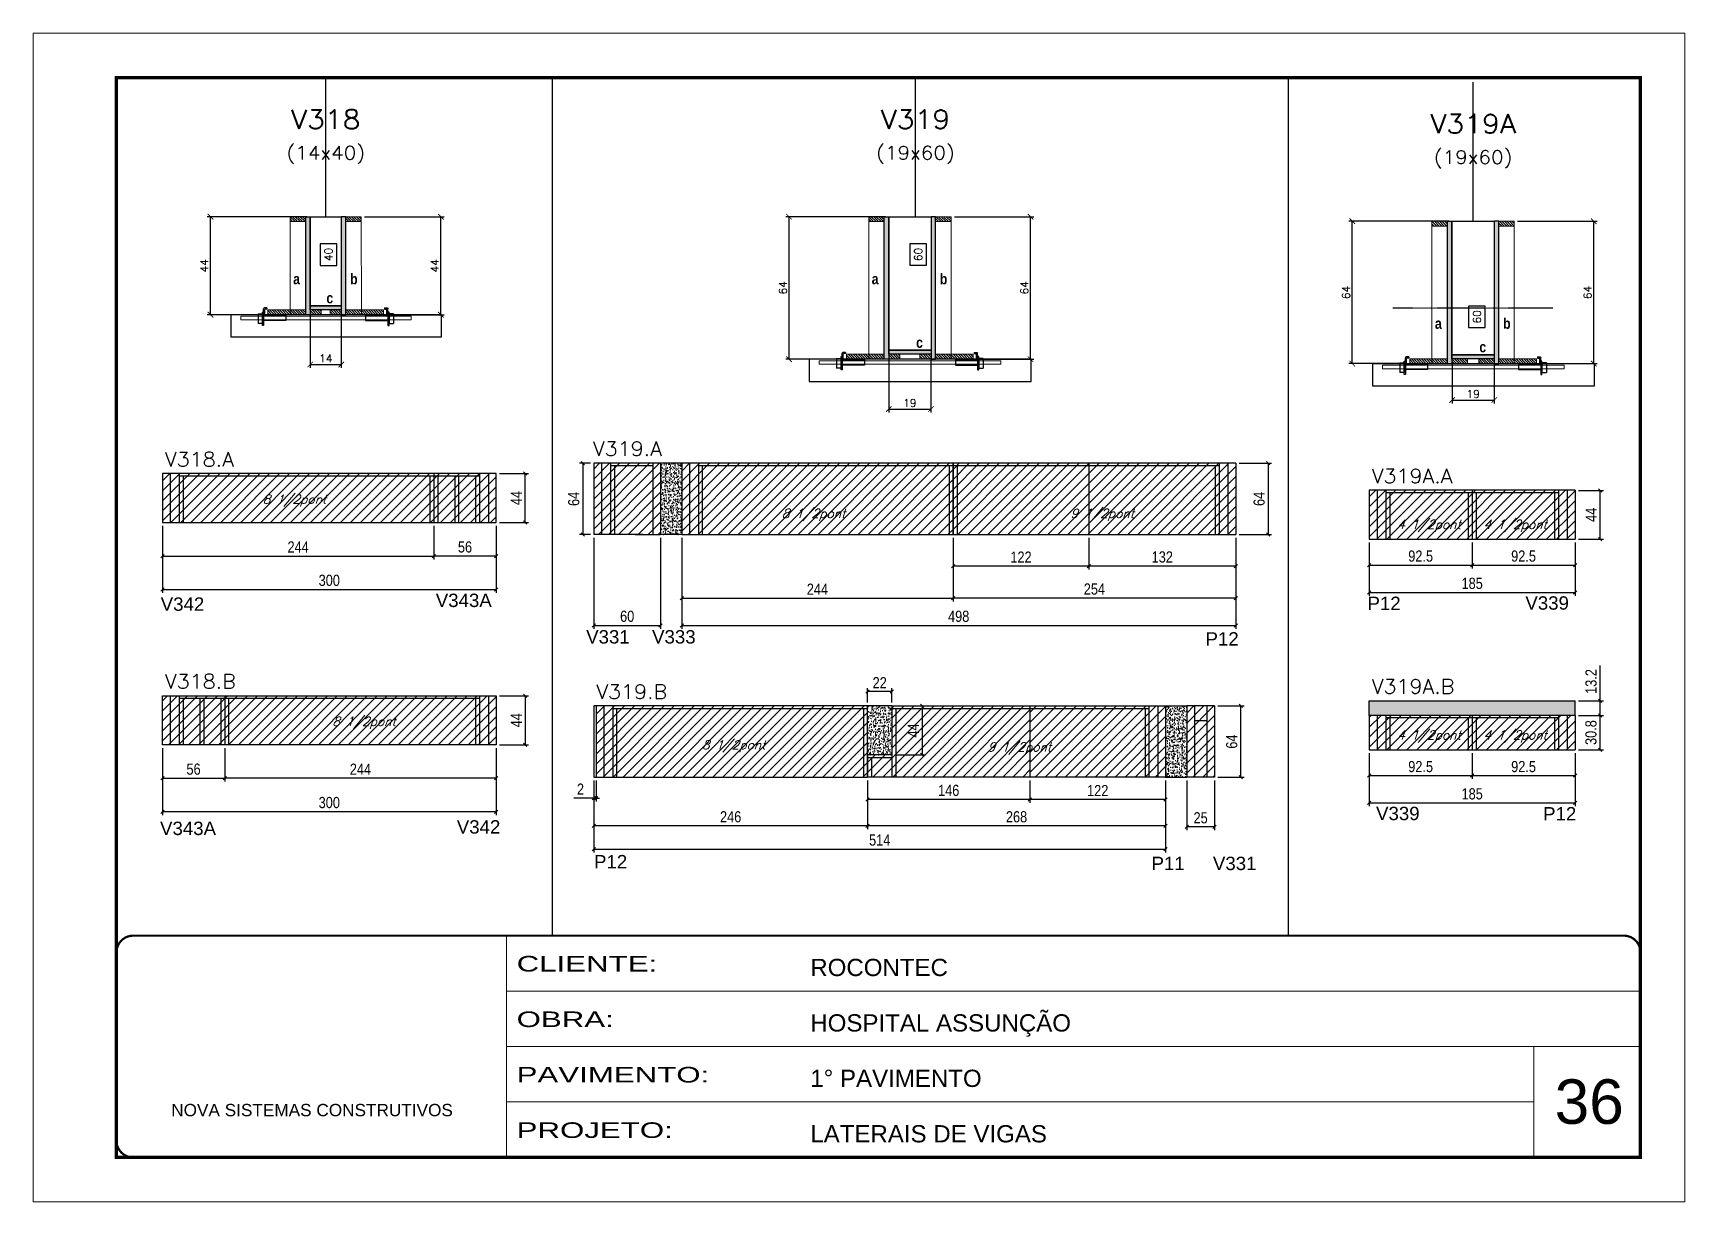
# Model space of a CAD drawing. Extents: x 137137 to 143418, y 10464 to 34486.
# Drawn here: x 141892 to 143377, y 24247 to 25297 of the extents above; entities that cross this region are included whole.
import ezdxf
from ezdxf.enums import TextEntityAlignment as Align

# ---------------------------------------------------------------- set-up
doc = ezdxf.new("R2010")
doc.units = 0
for name, pattern in [('CONTINUO', [0]), ('DASHED', [0.75, 0.5, -0.25]), ('HIDDEN', [0.375, 0.25, -0.125])]:
    doc.linetypes.add(name, pattern=pattern)
for name, color, linetype in [('5', 5, 'Continuous'), ('barrote', 251, 'Continuous'), ('COTA', 241, 'Continuous'), ('Cota Seção (2x)', 4, 'Continuous'), ('detalhes', 4, 'Continuous'), ('Painéis', 200, 'Continuous'), ('presilha', 1, 'Continuous'), ('SARR_2.2x7', 40, 'Continuous'), ('SARR_3.5x7', 81, 'Continuous'), ('TENSOR', 3, 'Continuous'), ('texto', 7, 'Continuous'), ('Texto de Titulo', 7, 'Continuous'), ('Texto Qtd Sarr', 242, 'Continuous')]:
    doc.layers.add(name, color=color, linetype=linetype)
for name, color, linetype, lineweight in [('CARIMBO', 255, 'Continuous', 9), ('CONCRETO', 251, 'Continuous', 25), ('Folhas', 255, 'Continuous', 9), ('Hachura', 251, 'Continuous', 9), ('Madeira', 126, 'Continuous', 18), ('SARRAFO DE PRESSAO', 251, 'DASHED', 9), ('SCO-___-LAJ', 2, 'Continuous', 0), ('Texto Seção', 7, 'Continuous', 15)]:
    doc.layers.add(name, color=color, linetype=linetype, lineweight=lineweight)
doc.styles.add('ARIAL', font='arial.ttf')
doc.styles.add('COTA TECNICA', font='techl___.ttf', dxfattribs={"height": 10})
doc.styles.add('REGUA-120', font='ROMANS.shx', dxfattribs={"height": 15})
doc.styles.add('Romans', font='romans.shx')
doc.styles.get("Standard").update_dxf_attribs({"font": 'arial.ttf'})
doc.styles.add('TECNICA', font='techb___.ttf', dxfattribs={"height": 10})
doc.styles.add('Tecnologia', font='')
doc.styles.get('Tecnologia').set_extended_font_data('Forgotten Futurist')
doc.dimstyles.new('Cota Seção (2x)', dxfattribs={"dimtxt": 7, "dimasz": 5, "dimexe": 3, "dimexo": 3, "dimgap": 2, "dimtad": 3, "dimdec": 1, "dimlfac": 0.5, "dimzin": 12, "dimdsep": 46, "dimtxsty": 'Romans', "dimblk": 'ARCHTICK', "dimcen": 0, "dimclrd": 4, "dimclre": 4, "dimclrt": 1, "dimadec": 1, "dimazin": 3, "dimtfac": 1, "dimtdec": 1, "dimtmove": 0, "dimatfit": 3, "dimldrblk": 'OBLIQUE', "dimfxl": 1, "dimtolj": 1, "dimtzin": 12, "dimarcsym": 0})
doc.dimstyles.new('Cota Seção interna', dxfattribs={"dimtxt": 7, "dimasz": 6, "dimexe": 0.18, "dimexo": 2, "dimgap": -4, "dimtad": 3, "dimdec": 1, "dimlfac": 0.5, "dimzin": 12, "dimdsep": 46, "dimtxsty": 'Romans', "dimblk": 'ARCHTICK', "dimcen": 0.09, "dimse1": 1, "dimse2": 1, "dimsd1": 1, "dimsd2": 1, "dimclrd": 180, "dimclre": 5, "dimclrt": 1, "dimadec": 0, "dimazin": 3, "dimtfac": 1, "dimtdec": 1, "dimtofl": 0, "dimtmove": 0, "dimatfit": 3, "dimldrblk": 'ARCHTICK', "dimfxl": 1, "dimtolj": 1, "dimtzin": 0, "dimarcsym": 0})
doc.dimstyles.new('PAINEL', dxfattribs={"dimtxt": 10, "dimasz": 3, "dimexe": 3, "dimexo": 3, "dimgap": 3, "dimtad": 1, "dimdec": 1, "dimzin": 12, "dimdsep": 46, "dimtxsty": 'COTA TECNICA', "dimblk1": 'OBLIQUE', "dimblk2": 'OBLIQUE', "dimsah": 1, "dimcen": 0.9, "dimclrd": 4, "dimclre": 4, "dimclrt": 240, "dimadec": 1, "dimazin": 3, "dimtfac": 1, "dimtdec": 1, "dimtmove": 0, "dimatfit": 3, "dimfxl": 1, "dimtolj": 1, "dimtzin": 12, "dimarcsym": 0})
pattern_1 = [(315, (165088.042, 16814.5315), (1.12253202, 1.12253202), [])]
pattern_2 = [(315, (165098.042, 16814.5315), (1.12253202, 1.12253202), [])]
pattern_3 = [(45, (4659.358, -6891.4506), (-4.49012806, 4.49012806), [])]
pattern_4 = [(315, (165618.1515, 16774.5315), (1.12253202, 1.12253202), [])]
pattern_5 = [(315, (165618.1515, 16700.9315), (1.12253202, 1.12253202), [])]
pattern_6 = [(45, (4461.8464, -6891.4506), (-4.49012806, 4.49012806), [])]
pattern_7 = [(315, (166124.48, 16770.5315), (1.12253202, 1.12253202), [])]
pattern_8 = [(315, (166124.48, 16696.9315), (1.12253202, 1.12253202), [])]
pattern_9 = [(45, (1017.865, -8040.026), (-4.49012806, 4.49012806), [])]
pattern_10 = [(45, (1017.865, -8229.088), (-4.49012806, 4.49012806), [])]

msp = doc.modelspace()

# ---------------------------------------------------------------- texts
at = {"layer": '5', "linetype": 'Continuous'}
for s, rotation, p in [('V342', 0.00004, (142007.05, 24778.19)), ('V343A', 0.00004, (142254.33, 24781.58)), ('P12', 0.00004, (143091.91, 24778.9)), ('V339', 0.00004, (143233.83, 24779.2)), ('V331', 359.99996, (142389.53, 24748.8)), ('V333', 359.99996, (142448.78, 24748.8)), ('P12', 359.99996, (142946.31, 24746.97)), ('V339', 359.99996, (143099.6, 24590.14)), ('P12', 359.99996, (143249.77, 24589.84)), ('V343A', 0.00004, (142006.46, 24576.76)), ('V342', 0.00004, (142273.23, 24578.09)), ('P12', 359.99996, (142396.58, 24546.83)), ('P11', 359.99996, (142897.79, 24545.28)), ('V331', 359.99996, (142952.95, 24545.28))]:
    msp.add_text(s, height=12, rotation=rotation, dxfattribs=at).set_placement(p)
at = {"layer": 'CARIMBO', "style": 'ARIAL'}
msp.add_text('36', height=40, dxfattribs=at).set_placement((143260.15, 24317.32))
at = {"layer": 'detalhes', "style": 'TECNICA'}
for s, p in [('a', (142126.12, 25071.51)), ('b', (142177.35, 25071.5)), ('a', (142646.23, 25071.51)), ('b', (142707.46, 25071.5)), ('c', (142156.02, 25054.41)), ('a', (143152.56, 25031.51)), ('b', (143213.79, 25031.5)), ('c', (142686.13, 25014.41)), ('c', (143192.46, 25010.41))]:
    msp.add_text(s, height=9.6, dxfattribs=at).set_placement(p)
at = {"layer": 'texto', "color": 2, "char_height": 8, "attachment_point": 5, "style": 'Romans'}
for s, insert in [('{\\Q19;\\C256;8 1/2pont}', (142127.32, 24877.11)), ('{\\Q19;\\C256;8 1/2pont}', (142593.97, 24864.33)), ('{\\Q19;\\C256;9 1/2pont}', (142853.49, 24864.33)), ('{\\Q19;\\C256;4 1/2pont}', (143147.21, 24854.43)), ('{\\Q19;\\C256;4 1/2pont}', (143224.71, 24854.43)), ('{\\Q19;\\C256;8 1/2pont}', (142189.89, 24677.52)), ('{\\Q19;\\C256;4 1/2pont}', (143147.21, 24665.37)), ('{\\Q19;\\C256;4 1/2pont}', (143224.71, 24665.37)), ('{\\Q19;\\C256;8 1/2pont}', (142522.15, 24656.42)), ('{\\Q19;\\C256;9 1/2pont}', (142779, 24654.58))]:
    msp.add_mtext(s, dxfattribs=dict(at, insert=insert))
at = {"layer": 'Texto Seção', "style": 'REGUA-120', "width": 1.05}
for s, p in [('V318.A', (142010.82, 24907.84)), ('V319.A', (142395.57, 24917.3)), ('V319A.A', (143095.67, 24892.8)), ('V318.B', (142010.82, 24708.25)), ('V319.B', (142398.65, 24699.06)), ('V319A.B', (143095.67, 24703.74))]:
    msp.add_text(s, height=13, dxfattribs=at).set_placement(p)

# ---------------------------------------------------------------- blocks, each defined once
blk = doc.blocks.new('9999999999')
at = {"color": 30, "linetype": 'CONTINUO'}
for p, q in [((98564.6, 34230.2), (98564.6, 34429.4)), ((98564.6, 34379.6), (99584, 34379.6)), ((98564.6, 34329.8), (99488, 34329.8)), ((99584, 34329.8), (99488, 34329.8)), ((99488, 34329.8), (99488, 34230.2)), ((98564.6, 34280), (99488, 34280))]:
    blk.add_line(p, q, dxfattribs=at)
at = {"color": 30, "linetype": 'CONTINUO', "const_width": 2}
blk.add_lwpolyline([(99584, 34230.2), (99584, 34414.4, 0.414214), (99569, 34429.4), (98229, 34429.4, 0.414214), (98214, 34414.4), (98214, 34245.2, 0.414214), (98229, 34230.2), (99584, 34230.2)], format="xyb", dxfattribs=at)
at = {"layer": 'Folhas'}
blk.add_lwpolyline([(98139, 34190.2), (99624, 34190.2), (99624, 35240.2), (98139, 35240.2)], close=True, dxfattribs=at)
at = {"layer": 'Folhas', "color": 30, "const_width": 3}
blk.add_lwpolyline([(98214, 34230.2), (99584, 34230.2), (99584, 35200.2), (98214, 35200.2)], close=True, dxfattribs=at)
at = {"color": 7, "linetype": 'Continuous', "ltscale": 5, "style": 'ARIAL'}
for s, height, p in [('ROCONTEC', 15.48, (98837.7, 34393.1)), ('HOSPITAL ASSUNÇÃO', 15.483, (98837.7, 34343.3)), ('1° PAVIMENTO', 15.483, (98837.7, 34293.5)), ('NOVA SISTEMAS CONSTRUTIVOS', 11.059, (98263.2, 34267.2)), ('LATERAIS DE VIGAS', 15.483, (98837.7, 34243.7))]:
    blk.add_text(s, height=height, dxfattribs=at).set_placement(p)
at = {"layer": 'Folhas', "color": 7, "style": 'Tecnologia', "width": 1.5}
for s, p in [('CLIENTE:', (98573.7, 34397.2)), ('OBRA:', (98573.7, 34347.3)), ('PAVIMENTO:', (98573.7, 34297.5)), ('PROJETO:', (98573.7, 34247.7))]:
    blk.add_text(s, height=14, dxfattribs=at).set_placement(p)
blk = doc.blocks.new('_Oblique')
at = {"color": 0, "linetype": 'ByBlock', "lineweight": -2}
blk.add_line((-0.5, -0.5), (0.5, 0.5), dxfattribs=at)
blk = doc.blocks.new('*D1049')
at = {"layer": 'COTA', "color": 4, "linetype": 'ByBlock', "lineweight": -2, "transparency": 16777216}
for p, q in [((142008.6, 24854.5), (142008.6, 24794.3)), ((142308.6, 24854.5), (142308.6, 24794.3)), ((142008.6, 24797.3), (142308.6, 24797.3))]:
    blk.add_line(p, q, dxfattribs=at)
at = {"layer": 'Defpoints', "color": 0, "linetype": 'ByBlock', "transparency": 16777216}
for p in [(142008.6, 24857.5), (142308.6, 24857.5), (142308.6, 24797.3)]:
    blk.add_point(p, dxfattribs=at)
at = {"layer": 'COTA', "color": 4, "linetype": 'ByBlock', "lineweight": -2, "transparency": 16777216, "xscale": 3, "yscale": 3, "zscale": 3, "rotation": 180}
blk.add_blockref('_Oblique', (142008.6, 24797.3), dxfattribs=at)
at = {"layer": 'COTA', "color": 4, "linetype": 'ByBlock', "lineweight": -2, "transparency": 16777216, "xscale": 3, "yscale": 3, "zscale": 3}
blk.add_blockref('_Oblique', (142308.6, 24797.3), dxfattribs=at)
at = {"layer": 'COTA', "color": 240, "linetype": 'ByBlock', "transparency": 16777216, "insert": (142158.6, 24805.5), "char_height": 10, "attachment_point": 5, "style": 'COTA TECNICA'}
blk.add_mtext('\\A1;300', dxfattribs=at)
blk = doc.blocks.new('*D1050')
at = {"layer": 'COTA', "color": 4, "linetype": 'ByBlock', "lineweight": -2, "transparency": 16777216}
for p, q in [((142008.6, 24854.5), (142008.6, 24824.4)), ((142252.6, 24854.5), (142252.6, 24824.4)), ((142008.6, 24827.4), (142252.6, 24827.4))]:
    blk.add_line(p, q, dxfattribs=at)
at = {"layer": 'Defpoints', "color": 0, "linetype": 'ByBlock', "transparency": 16777216}
for p in [(142008.6, 24857.5), (142252.6, 24857.5), (142252.6, 24827.4)]:
    blk.add_point(p, dxfattribs=at)
at = {"layer": 'COTA', "color": 4, "linetype": 'ByBlock', "lineweight": -2, "transparency": 16777216, "xscale": 3, "yscale": 3, "zscale": 3, "rotation": 180}
blk.add_blockref('_Oblique', (142008.6, 24827.4), dxfattribs=at)
at = {"layer": 'COTA', "color": 4, "linetype": 'ByBlock', "lineweight": -2, "transparency": 16777216, "xscale": 3, "yscale": 3, "zscale": 3}
blk.add_blockref('_Oblique', (142252.6, 24827.4), dxfattribs=at)
at = {"layer": 'COTA', "color": 240, "linetype": 'ByBlock', "transparency": 16777216, "insert": (142130.6, 24835.5), "char_height": 10, "attachment_point": 5, "style": 'COTA TECNICA'}
blk.add_mtext('\\A1;244', dxfattribs=at)
blk = doc.blocks.new('*D1051')
at = {"layer": 'COTA', "color": 4, "linetype": 'ByBlock', "lineweight": -2, "transparency": 16777216}
for p, q in [((142252.6, 24854.5), (142252.6, 24824.4)), ((142308.6, 24854.5), (142308.6, 24824.4)), ((142308.6, 24827.4), (142252.6, 24827.4))]:
    blk.add_line(p, q, dxfattribs=at)
at = {"layer": 'Defpoints', "color": 0, "linetype": 'ByBlock', "transparency": 16777216}
for p in [(142252.6, 24857.5), (142308.6, 24857.5), (142252.6, 24827.4)]:
    blk.add_point(p, dxfattribs=at)
at = {"layer": 'COTA', "color": 4, "linetype": 'ByBlock', "lineweight": -2, "transparency": 16777216, "xscale": 3, "yscale": 3, "zscale": 3, "rotation": 180}
blk.add_blockref('_Oblique', (142252.6, 24827.4), dxfattribs=at)
at = {"layer": 'COTA', "color": 4, "linetype": 'ByBlock', "lineweight": -2, "transparency": 16777216, "xscale": 3, "yscale": 3, "zscale": 3}
blk.add_blockref('_Oblique', (142308.6, 24827.4), dxfattribs=at)
at = {"layer": 'COTA', "color": 240, "linetype": 'ByBlock', "transparency": 16777216, "insert": (142280.6, 24835.5), "char_height": 10, "attachment_point": 5, "style": 'COTA TECNICA'}
blk.add_mtext('\\A1;56', dxfattribs=at)
blk = doc.blocks.new('*D1052')
at = {"layer": 'COTA', "color": 4, "linetype": 'ByBlock', "lineweight": -2, "transparency": 16777216}
for p, q in [((142311.6, 24901.5), (142337.8, 24901.5)), ((142334.8, 24857.5), (142334.8, 24901.5)), ((142311.6, 24857.5), (142337.8, 24857.5))]:
    blk.add_line(p, q, dxfattribs=at)
at = {"layer": 'Defpoints', "color": 0, "linetype": 'ByBlock', "transparency": 16777216}
for p in [(142308.6, 24901.5), (142334.8, 24901.5), (142308.6, 24857.5)]:
    blk.add_point(p, dxfattribs=at)
at = {"layer": 'COTA', "color": 4, "linetype": 'ByBlock', "lineweight": -2, "transparency": 16777216, "xscale": 3, "yscale": 3, "zscale": 3}
for p, rotation in [((142334.8, 24901.5), 90), ((142334.8, 24857.5), 270)]:
    blk.add_blockref('_Oblique', p, dxfattribs=dict(at, rotation=rotation))
at = {"layer": 'COTA', "color": 240, "linetype": 'ByBlock', "transparency": 16777216, "insert": (142326.7, 24879.5), "char_height": 10, "attachment_point": 5, "rotation": 90, "style": 'COTA TECNICA'}
blk.add_mtext('\\A1;44', dxfattribs=at)
blk = doc.blocks.new('*D1053')
at = {"layer": 'COTA', "color": 4, "linetype": 'ByBlock', "lineweight": -2, "transparency": 16777216}
for p, q in [((142008.6, 24654.9), (142008.6, 24594.7)), ((142308.6, 24654.9), (142308.6, 24594.7)), ((142308.6, 24597.7), (142008.6, 24597.7))]:
    blk.add_line(p, q, dxfattribs=at)
at = {"layer": 'Defpoints', "color": 0, "linetype": 'ByBlock', "transparency": 16777216}
for p in [(142008.6, 24657.9), (142308.6, 24657.9), (142008.6, 24597.7)]:
    blk.add_point(p, dxfattribs=at)
at = {"layer": 'COTA', "color": 4, "linetype": 'ByBlock', "lineweight": -2, "transparency": 16777216, "xscale": 3, "yscale": 3, "zscale": 3, "rotation": 180}
blk.add_blockref('_Oblique', (142008.6, 24597.7), dxfattribs=at)
at = {"layer": 'COTA', "color": 4, "linetype": 'ByBlock', "lineweight": -2, "transparency": 16777216, "xscale": 3, "yscale": 3, "zscale": 3}
blk.add_blockref('_Oblique', (142308.6, 24597.7), dxfattribs=at)
at = {"layer": 'COTA', "color": 240, "linetype": 'ByBlock', "transparency": 16777216, "insert": (142158.6, 24605.9), "char_height": 10, "attachment_point": 5, "style": 'COTA TECNICA'}
blk.add_mtext('\\A1;300', dxfattribs=at)
blk = doc.blocks.new('*D1054')
at = {"layer": 'COTA', "color": 4, "linetype": 'ByBlock', "lineweight": -2, "transparency": 16777216}
for p, q in [((142064.6, 24654.9), (142064.6, 24624.8)), ((142308.6, 24654.9), (142308.6, 24624.8)), ((142308.6, 24627.8), (142064.6, 24627.8))]:
    blk.add_line(p, q, dxfattribs=at)
at = {"layer": 'Defpoints', "color": 0, "linetype": 'ByBlock', "transparency": 16777216}
for p in [(142064.6, 24657.9), (142308.6, 24657.9), (142064.6, 24627.8)]:
    blk.add_point(p, dxfattribs=at)
at = {"layer": 'COTA', "color": 4, "linetype": 'ByBlock', "lineweight": -2, "transparency": 16777216, "xscale": 3, "yscale": 3, "zscale": 3, "rotation": 180}
blk.add_blockref('_Oblique', (142064.6, 24627.8), dxfattribs=at)
at = {"layer": 'COTA', "color": 4, "linetype": 'ByBlock', "lineweight": -2, "transparency": 16777216, "xscale": 3, "yscale": 3, "zscale": 3}
blk.add_blockref('_Oblique', (142308.6, 24627.8), dxfattribs=at)
at = {"layer": 'COTA', "color": 240, "linetype": 'ByBlock', "transparency": 16777216, "insert": (142186.6, 24635.9), "char_height": 10, "attachment_point": 5, "style": 'COTA TECNICA'}
blk.add_mtext('\\A1;244', dxfattribs=at)
blk = doc.blocks.new('*D1055')
at = {"layer": 'COTA', "color": 4, "linetype": 'ByBlock', "lineweight": -2, "transparency": 16777216}
for p, q in [((142008.6, 24654.9), (142008.6, 24624.8)), ((142064.6, 24654.9), (142064.6, 24624.8)), ((142008.6, 24627.8), (142064.6, 24627.8))]:
    blk.add_line(p, q, dxfattribs=at)
at = {"layer": 'Defpoints', "color": 0, "linetype": 'ByBlock', "transparency": 16777216}
for p in [(142008.6, 24657.9), (142064.6, 24657.9), (142064.6, 24627.8)]:
    blk.add_point(p, dxfattribs=at)
at = {"layer": 'COTA', "color": 4, "linetype": 'ByBlock', "lineweight": -2, "transparency": 16777216, "xscale": 3, "yscale": 3, "zscale": 3, "rotation": 180}
blk.add_blockref('_Oblique', (142008.6, 24627.8), dxfattribs=at)
at = {"layer": 'COTA', "color": 4, "linetype": 'ByBlock', "lineweight": -2, "transparency": 16777216, "xscale": 3, "yscale": 3, "zscale": 3}
blk.add_blockref('_Oblique', (142064.6, 24627.8), dxfattribs=at)
at = {"layer": 'COTA', "color": 240, "linetype": 'ByBlock', "transparency": 16777216, "insert": (142036.6, 24635.9), "char_height": 10, "attachment_point": 5, "style": 'COTA TECNICA'}
blk.add_mtext('\\A1;56', dxfattribs=at)
blk = doc.blocks.new('*D1056')
at = {"layer": 'COTA', "color": 4, "linetype": 'ByBlock', "lineweight": -2, "transparency": 16777216}
for p, q in [((142311.6, 24701.9), (142337.8, 24701.9)), ((142334.8, 24701.9), (142334.8, 24657.9)), ((142311.6, 24657.9), (142337.8, 24657.9))]:
    blk.add_line(p, q, dxfattribs=at)
at = {"layer": 'Defpoints', "color": 0, "linetype": 'ByBlock', "transparency": 16777216}
for p in [(142308.6, 24701.9), (142308.6, 24657.9), (142334.8, 24657.9)]:
    blk.add_point(p, dxfattribs=at)
at = {"layer": 'COTA', "color": 4, "linetype": 'ByBlock', "lineweight": -2, "transparency": 16777216, "xscale": 3, "yscale": 3, "zscale": 3}
for p, rotation in [((142334.8, 24701.9), 90), ((142334.8, 24657.9), 270)]:
    blk.add_blockref('_Oblique', p, dxfattribs=dict(at, rotation=rotation))
at = {"layer": 'COTA', "color": 240, "linetype": 'ByBlock', "transparency": 16777216, "insert": (142326.7, 24679.9), "char_height": 10, "attachment_point": 5, "rotation": 90, "style": 'COTA TECNICA'}
blk.add_mtext('\\A1;44', dxfattribs=at)
blk = doc.blocks.new('_ArchTick')
at = {"color": 0, "linetype": 'ByBlock', "const_width": 0.15}
blk.add_lwpolyline([(-0.5, -0.5), (0.5, 0.5)], dxfattribs=at)
blk = doc.blocks.new('*D1057')
at = {"layer": 'COTA', "color": 4, "lineweight": -2, "transparency": 16777216}
for p, q in [((142138.4, 25132.2), (142048.8, 25132.2)), ((142051.8, 25044.2), (142051.8, 25132.2)), ((142100.4, 25044.2), (142048.8, 25044.2))]:
    blk.add_line(p, q, dxfattribs=at)
at = {"layer": 'Defpoints', "color": 0, "transparency": 16777216}
for p in [(142051.8, 25132.2), (142141.4, 25132.2), (142103.4, 25044.2)]:
    blk.add_point(p, dxfattribs=at)
at = {"layer": 'COTA', "color": 4, "lineweight": -2, "transparency": 16777216, "xscale": 5, "yscale": 5, "zscale": 5}
for p, rotation in [((142051.8, 25132.2), 90), ((142051.8, 25044.2), 270)]:
    blk.add_blockref('_ArchTick', p, dxfattribs=dict(at, rotation=rotation))
at = {"layer": 'COTA', "color": 1, "transparency": 16777216, "insert": (142046.3, 25088.2), "char_height": 7, "attachment_point": 5, "rotation": 90, "style": 'Romans'}
blk.add_mtext('\\A1;44', dxfattribs=at)
blk = doc.blocks.new('*D1058')
at = {"layer": 'COTA', "color": 4, "lineweight": -2, "transparency": 16777216}
for p, q in [((142190.4, 25132.2), (142261.9, 25132.2)), ((142258.9, 25044.2), (142258.9, 25132.2)), ((142210.4, 25044.2), (142261.9, 25044.2))]:
    blk.add_line(p, q, dxfattribs=at)
at = {"layer": 'Defpoints', "color": 0, "transparency": 16777216}
for p in [(142187.4, 25132.2), (142258.9, 25132.2), (142207.4, 25044.2)]:
    blk.add_point(p, dxfattribs=at)
at = {"layer": 'COTA', "color": 4, "lineweight": -2, "transparency": 16777216, "xscale": 5, "yscale": 5, "zscale": 5}
for p, rotation in [((142258.9, 25132.2), 90), ((142258.9, 25044.2), 270)]:
    blk.add_blockref('_ArchTick', p, dxfattribs=dict(at, rotation=rotation))
at = {"layer": 'COTA', "color": 1, "transparency": 16777216, "insert": (142253.4, 25088.2), "char_height": 7, "attachment_point": 5, "rotation": 90, "style": 'Romans'}
blk.add_mtext('\\A1;44', dxfattribs=at)
blk = doc.blocks.new('*D1059')
at = {"layer": 'Cota Seção (2x)', "color": 180, "lineweight": -2, "transparency": 16777216}
for p, q in [((142165.4, 25107.8), (142150.4, 25107.8)), ((142150.4, 25107.8), (142150.4, 25088.5)), ((142165.4, 25088.5), (142165.4, 25107.8)), ((142150.4, 25088.5), (142165.4, 25088.5))]:
    blk.add_line(p, q, dxfattribs=at)
at = {"layer": 'Defpoints', "color": 0, "transparency": 16777216}
for p in [(142169.4, 25132.2), (142169.4, 25132.2), (142169.4, 25052.2)]:
    blk.add_point(p, dxfattribs=at)
at = {"layer": 'Cota Seção (2x)', "color": 1, "transparency": 16777216, "insert": (142157.9, 25098.2), "char_height": 7, "attachment_point": 5, "rotation": 90, "style": 'Romans'}
blk.add_mtext('\\A1;40', dxfattribs=at)
blk = doc.blocks.new('titulo1')
at = {"layer": 'Defpoints', "color": 252, "linetype": 'HIDDEN', "ltscale": 2}
blk.add_line((0, 0), (0, 125), dxfattribs=at)
at = {"layer": 'Defpoints', "style": 'Romans', "oblique": 15}
blk.add_attdef('FOLHA', text='', height=10, dxfattribs=at).set_placement((0, 15.6), align=Align.MIDDLE_CENTER)
at = {"layer": 'Texto Qtd Sarr', "color": 3, "style": 'Romans', "oblique": 15}
for tag, height, p in [('TITULO', 17, (0, 71.4)), ('SEÇÃO', 12, (0, 41.5))]:
    blk.add_attdef(tag, text='', height=height, dxfattribs=at).set_placement(p, align=Align.MIDDLE_CENTER)
blk = doc.blocks.new('PRESILHA METÁLICA 1')
at = {"layer": 'presilha'}
for p, q in [((0, 13), (6, 13)), ((0, 13), (0, 0)), ((6, 0), (0, 0)), ((6, 15.5), (7.5, 15.5)), ((6, -2.5), (6, 15.5)), ((6, 13), (6, 0)), ((7.5, 10.6), (7.5, 19.9)), ((7.5, 15.5), (7.5, -2.5)), ((37.5, 4.1), (7.5, 4.1)), ((12, 21), (8.6, 21)), ((9, 11.6), (9, 18.9)), ((12, 19.5), (9.6, 19.5)), ((37.5, 11), (9.6, 11)), ((12, 21), (12, 19.5)), ((37.5, 11), (37.5, 4.1)), ((7.5, -2.5), (6, -2.5))]:
    blk.add_line(p, q, dxfattribs=at)
for centre, radius, start, end in [((8.6, 19.9), 1.14, 90, 180), ((9.6, 18.9), 0.57, 90, 180), ((9.6, 11.6), 0.57, 180, 270)]:
    blk.add_arc(centre, radius, start, end, dxfattribs=at)
blk = doc.blocks.new('*D1060')
at = {"layer": 'COTA', "color": 4, "lineweight": -2, "transparency": 16777216}
for p, q in [((142141.4, 25045.6), (142141.4, 24996.4)), ((142169.4, 25045.6), (142169.4, 24996.4)), ((142141.4, 24999.4), (142169.4, 24999.4))]:
    blk.add_line(p, q, dxfattribs=at)
at = {"layer": 'Defpoints', "color": 0, "transparency": 16777216}
for p in [(142141.4, 25048.6), (142169.4, 25048.6), (142169.4, 24999.4)]:
    blk.add_point(p, dxfattribs=at)
at = {"layer": 'COTA', "color": 4, "lineweight": -2, "transparency": 16777216, "xscale": 5, "yscale": 5, "zscale": 5, "rotation": 180}
blk.add_blockref('_ArchTick', (142141.4, 24999.4), dxfattribs=at)
at = {"layer": 'COTA', "color": 4, "lineweight": -2, "transparency": 16777216, "xscale": 5, "yscale": 5, "zscale": 5}
blk.add_blockref('_ArchTick', (142169.4, 24999.4), dxfattribs=at)
at = {"layer": 'COTA', "color": 1, "transparency": 16777216, "insert": (142155.4, 25004.9), "char_height": 7, "attachment_point": 5, "style": 'Romans'}
blk.add_mtext('\\A1;14', dxfattribs=at)
blk = doc.blocks.new('*D1916')
at = {"layer": 'COTA', "color": 4, "linetype": 'ByBlock', "lineweight": -2, "transparency": 16777216}
for p, q in [((142642.4, 24695.7), (142642.4, 24708.6)), ((142664.4, 24705.6), (142642.4, 24705.6)), ((142664.4, 24695.7), (142664.4, 24708.6))]:
    blk.add_line(p, q, dxfattribs=at)
at = {"layer": 'Defpoints', "color": 0, "linetype": 'ByBlock', "transparency": 16777216}
for p in [(142642.4, 24705.6), (142642.4, 24692.7), (142664.4, 24692.7)]:
    blk.add_point(p, dxfattribs=at)
at = {"layer": 'COTA', "color": 4, "linetype": 'ByBlock', "lineweight": -2, "transparency": 16777216, "xscale": 3, "yscale": 3, "zscale": 3, "rotation": 180}
blk.add_blockref('_Oblique', (142642.4, 24705.6), dxfattribs=at)
at = {"layer": 'COTA', "color": 4, "linetype": 'ByBlock', "lineweight": -2, "transparency": 16777216, "xscale": 3, "yscale": 3, "zscale": 3}
blk.add_blockref('_Oblique', (142664.4, 24705.6), dxfattribs=at)
at = {"layer": 'COTA', "color": 240, "linetype": 'ByBlock', "transparency": 16777216, "insert": (142653.4, 24713.6), "char_height": 10, "attachment_point": 5, "style": 'COTA TECNICA'}
blk.add_mtext('\\A1;22', dxfattribs=at)
blk = doc.blocks.new('*D1917')
at = {"layer": 'COTA', "color": 4, "linetype": 'ByBlock', "lineweight": -2, "transparency": 16777216}
for p, q in [((142957.4, 24692.7), (142981, 24692.7)), ((142978, 24628.7), (142978, 24692.7)), ((142957.4, 24628.7), (142981, 24628.7))]:
    blk.add_line(p, q, dxfattribs=at)
at = {"layer": 'Defpoints', "color": 0, "linetype": 'ByBlock', "transparency": 16777216}
for p in [(142954.4, 24692.7), (142978, 24692.7), (142954.4, 24628.7)]:
    blk.add_point(p, dxfattribs=at)
at = {"layer": 'COTA', "color": 4, "linetype": 'ByBlock', "lineweight": -2, "transparency": 16777216, "xscale": 3, "yscale": 3, "zscale": 3}
for p, rotation in [((142978, 24692.7), 90), ((142978, 24628.7), 270)]:
    blk.add_blockref('_Oblique', p, dxfattribs=dict(at, rotation=rotation))
at = {"layer": 'COTA', "color": 240, "linetype": 'ByBlock', "transparency": 16777216, "insert": (142969.9, 24660.7), "char_height": 10, "attachment_point": 5, "rotation": 90, "style": 'COTA TECNICA'}
blk.add_mtext('\\A1;64', dxfattribs=at)
blk = doc.blocks.new('*D1918')
at = {"layer": 'COTA', "color": 4, "linetype": 'ByBlock', "lineweight": -2, "transparency": 16777216}
for p, q in [((142929.4, 24625.7), (142929.4, 24581)), ((142954.4, 24625.7), (142954.4, 24581)), ((142954.4, 24584), (142929.4, 24584))]:
    blk.add_line(p, q, dxfattribs=at)
at = {"layer": 'Defpoints', "color": 0, "linetype": 'ByBlock', "transparency": 16777216}
for p in [(142929.4, 24628.7), (142954.4, 24628.7), (142929.4, 24584)]:
    blk.add_point(p, dxfattribs=at)
at = {"layer": 'COTA', "color": 4, "linetype": 'ByBlock', "lineweight": -2, "transparency": 16777216, "xscale": 3, "yscale": 3, "zscale": 3, "rotation": 180}
blk.add_blockref('_Oblique', (142929.4, 24584), dxfattribs=at)
at = {"layer": 'COTA', "color": 4, "linetype": 'ByBlock', "lineweight": -2, "transparency": 16777216, "xscale": 3, "yscale": 3, "zscale": 3}
blk.add_blockref('_Oblique', (142954.4, 24584), dxfattribs=at)
at = {"layer": 'COTA', "color": 240, "linetype": 'ByBlock', "transparency": 16777216, "insert": (142941.9, 24592.2), "char_height": 10, "attachment_point": 5, "style": 'COTA TECNICA'}
blk.add_mtext('\\A1;25', dxfattribs=at)
blk = doc.blocks.new('*D1919')
at = {"layer": 'COTA', "color": 4, "linetype": 'ByBlock', "lineweight": -2, "transparency": 16777216}
for p, q in [((142642.4, 24625.7), (142642.4, 24582)), ((142910.4, 24625.7), (142910.4, 24582)), ((142910.4, 24585), (142642.4, 24585))]:
    blk.add_line(p, q, dxfattribs=at)
at = {"layer": 'Defpoints', "color": 0, "linetype": 'ByBlock', "transparency": 16777216}
for p in [(142642.4, 24628.7), (142910.4, 24628.7), (142642.4, 24585)]:
    blk.add_point(p, dxfattribs=at)
at = {"layer": 'COTA', "color": 4, "linetype": 'ByBlock', "lineweight": -2, "transparency": 16777216, "xscale": 3, "yscale": 3, "zscale": 3, "rotation": 180}
blk.add_blockref('_Oblique', (142642.4, 24585), dxfattribs=at)
at = {"layer": 'COTA', "color": 4, "linetype": 'ByBlock', "lineweight": -2, "transparency": 16777216, "xscale": 3, "yscale": 3, "zscale": 3}
blk.add_blockref('_Oblique', (142910.4, 24585), dxfattribs=at)
at = {"layer": 'COTA', "color": 240, "linetype": 'ByBlock', "transparency": 16777216, "insert": (142776.4, 24593.1), "char_height": 10, "attachment_point": 5, "style": 'COTA TECNICA'}
blk.add_mtext('\\A1;268', dxfattribs=at)
blk = doc.blocks.new('*D1934')
at = {"layer": 'COTA', "color": 4, "linetype": 'ByBlock', "lineweight": -2, "transparency": 16777216}
for p, q in [((142667.4, 24692.7), (142694.7, 24692.7)), ((142691.7, 24692.7), (142691.7, 24648.7)), ((142667.4, 24648.7), (142694.7, 24648.7))]:
    blk.add_line(p, q, dxfattribs=at)
at = {"layer": 'Defpoints', "color": 0, "linetype": 'ByBlock', "transparency": 16777216}
for p in [(142664.4, 24692.7), (142664.4, 24648.7), (142691.7, 24648.7)]:
    blk.add_point(p, dxfattribs=at)
at = {"layer": 'COTA', "color": 4, "linetype": 'ByBlock', "lineweight": -2, "transparency": 16777216, "xscale": 3, "yscale": 3, "zscale": 3}
for p, rotation in [((142691.7, 24692.7), 90), ((142691.7, 24648.7), 270)]:
    blk.add_blockref('_Oblique', p, dxfattribs=dict(at, rotation=rotation))
at = {"layer": 'COTA', "color": 240, "linetype": 'ByBlock', "transparency": 16777216, "insert": (142683.6, 24670.7), "char_height": 10, "attachment_point": 5, "rotation": 90, "style": 'COTA TECNICA'}
blk.add_mtext('\\A1;44', dxfattribs=at)
blk = doc.blocks.new('*D1920')
at = {"layer": 'COTA', "color": 4, "linetype": 'ByBlock', "lineweight": -2, "transparency": 16777216}
for p, q in [((142396.4, 24625.7), (142396.4, 24582)), ((142642.4, 24625.9), (142642.4, 24582)), ((142642.4, 24585), (142396.4, 24585))]:
    blk.add_line(p, q, dxfattribs=at)
at = {"layer": 'Defpoints', "color": 0, "linetype": 'ByBlock', "transparency": 16777216}
for p in [(142396.4, 24628.7), (142642.4, 24628.9), (142396.4, 24585)]:
    blk.add_point(p, dxfattribs=at)
at = {"layer": 'COTA', "color": 4, "linetype": 'ByBlock', "lineweight": -2, "transparency": 16777216, "xscale": 3, "yscale": 3, "zscale": 3, "rotation": 180}
blk.add_blockref('_Oblique', (142396.4, 24585), dxfattribs=at)
at = {"layer": 'COTA', "color": 4, "linetype": 'ByBlock', "lineweight": -2, "transparency": 16777216, "xscale": 3, "yscale": 3, "zscale": 3}
blk.add_blockref('_Oblique', (142642.4, 24585), dxfattribs=at)
at = {"layer": 'COTA', "color": 240, "linetype": 'ByBlock', "transparency": 16777216, "insert": (142519.4, 24593.1), "char_height": 10, "attachment_point": 5, "style": 'COTA TECNICA'}
blk.add_mtext('\\A1;246', dxfattribs=at)
blk = doc.blocks.new('*D1921')
at = {"layer": 'COTA', "color": 4, "linetype": 'ByBlock', "lineweight": -2, "transparency": 16777216}
for p, q in [((142788.4, 24625.7), (142788.4, 24605.7)), ((142910.4, 24625.7), (142910.4, 24605.7)), ((142910.4, 24608.7), (142788.4, 24608.7))]:
    blk.add_line(p, q, dxfattribs=at)
at = {"layer": 'Defpoints', "color": 0, "linetype": 'ByBlock', "transparency": 16777216}
for p in [(142788.4, 24628.7), (142910.4, 24628.7), (142788.4, 24608.7)]:
    blk.add_point(p, dxfattribs=at)
at = {"layer": 'COTA', "color": 4, "linetype": 'ByBlock', "lineweight": -2, "transparency": 16777216, "xscale": 3, "yscale": 3, "zscale": 3, "rotation": 180}
blk.add_blockref('_Oblique', (142788.4, 24608.7), dxfattribs=at)
at = {"layer": 'COTA', "color": 4, "linetype": 'ByBlock', "lineweight": -2, "transparency": 16777216, "xscale": 3, "yscale": 3, "zscale": 3}
blk.add_blockref('_Oblique', (142910.4, 24608.7), dxfattribs=at)
at = {"layer": 'COTA', "color": 240, "linetype": 'ByBlock', "transparency": 16777216, "insert": (142849.4, 24616.7), "char_height": 10, "attachment_point": 5, "style": 'COTA TECNICA'}
blk.add_mtext('\\A1;122', dxfattribs=at)
blk = doc.blocks.new('*D1922')
at = {"layer": 'COTA', "color": 4, "linetype": 'ByBlock', "lineweight": -2, "transparency": 16777216}
for p, q in [((142642.4, 24625.7), (142642.4, 24605.7)), ((142788.4, 24625.7), (142788.4, 24605.7)), ((142788.4, 24608.7), (142642.4, 24608.7))]:
    blk.add_line(p, q, dxfattribs=at)
at = {"layer": 'Defpoints', "color": 0, "linetype": 'ByBlock', "transparency": 16777216}
for p in [(142642.4, 24628.7), (142788.4, 24628.7), (142642.4, 24608.7)]:
    blk.add_point(p, dxfattribs=at)
at = {"layer": 'COTA', "color": 4, "linetype": 'ByBlock', "lineweight": -2, "transparency": 16777216, "xscale": 3, "yscale": 3, "zscale": 3, "rotation": 180}
blk.add_blockref('_Oblique', (142642.4, 24608.7), dxfattribs=at)
at = {"layer": 'COTA', "color": 4, "linetype": 'ByBlock', "lineweight": -2, "transparency": 16777216, "xscale": 3, "yscale": 3, "zscale": 3}
blk.add_blockref('_Oblique', (142788.4, 24608.7), dxfattribs=at)
at = {"layer": 'COTA', "color": 240, "linetype": 'ByBlock', "transparency": 16777216, "insert": (142715.4, 24616.8), "char_height": 10, "attachment_point": 5, "style": 'COTA TECNICA'}
blk.add_mtext('\\A1;146', dxfattribs=at)
blk = doc.blocks.new('*D1923')
at = {"layer": 'COTA', "color": 4, "linetype": 'ByBlock', "lineweight": -2, "transparency": 16777216}
for p, q in [((142976.4, 24910.7), (143005.6, 24910.7)), ((143002.6, 24910.7), (143002.6, 24846.7)), ((142976.4, 24846.7), (143005.6, 24846.7))]:
    blk.add_line(p, q, dxfattribs=at)
at = {"layer": 'Defpoints', "color": 0, "linetype": 'ByBlock', "transparency": 16777216}
for p in [(142973.4, 24910.7), (142973.4, 24846.7), (143002.6, 24846.7)]:
    blk.add_point(p, dxfattribs=at)
at = {"layer": 'COTA', "color": 4, "linetype": 'ByBlock', "lineweight": -2, "transparency": 16777216, "xscale": 3, "yscale": 3, "zscale": 3}
for p, rotation in [((143002.6, 24910.7), 90), ((143002.6, 24846.7), 270)]:
    blk.add_blockref('_Oblique', p, dxfattribs=dict(at, rotation=rotation))
at = {"layer": 'COTA', "color": 240, "linetype": 'ByBlock', "transparency": 16777216, "insert": (142994.5, 24878.7), "char_height": 10, "attachment_point": 5, "rotation": 90, "style": 'COTA TECNICA'}
blk.add_mtext('\\A1;64', dxfattribs=at)
blk = doc.blocks.new('*D1924')
at = {"layer": 'COTA', "color": 4, "linetype": 'ByBlock', "lineweight": -2, "transparency": 16777216}
for p, q in [((142393.4, 24910.7), (142383.5, 24910.7)), ((142386.5, 24910.7), (142386.5, 24846.7)), ((142393.4, 24846.7), (142383.5, 24846.7))]:
    blk.add_line(p, q, dxfattribs=at)
at = {"layer": 'Defpoints', "color": 0, "linetype": 'ByBlock', "transparency": 16777216}
for p in [(142396.4, 24910.7), (142386.5, 24846.7), (142396.4, 24846.7)]:
    blk.add_point(p, dxfattribs=at)
at = {"layer": 'COTA', "color": 4, "linetype": 'ByBlock', "lineweight": -2, "transparency": 16777216, "xscale": 3, "yscale": 3, "zscale": 3}
for p, rotation in [((142386.5, 24910.7), 90), ((142386.5, 24846.7), 270)]:
    blk.add_blockref('_Oblique', p, dxfattribs=dict(at, rotation=rotation))
at = {"layer": 'COTA', "color": 240, "linetype": 'ByBlock', "transparency": 16777216, "insert": (142378.4, 24878.7), "char_height": 10, "attachment_point": 5, "rotation": 90, "style": 'COTA TECNICA'}
blk.add_mtext('\\A1;64', dxfattribs=at)
blk = doc.blocks.new('*D1925')
at = {"layer": 'COTA', "color": 4, "linetype": 'ByBlock', "lineweight": -2, "transparency": 16777216}
for p, q in [((142396.4, 24843.7), (142396.4, 24762.1)), ((142456.4, 24843.7), (142456.4, 24762.1)), ((142396.4, 24765.1), (142456.4, 24765.1))]:
    blk.add_line(p, q, dxfattribs=at)
at = {"layer": 'Defpoints', "color": 0, "linetype": 'ByBlock', "transparency": 16777216}
for p in [(142396.4, 24846.7), (142456.4, 24846.7), (142456.4, 24765.1)]:
    blk.add_point(p, dxfattribs=at)
at = {"layer": 'COTA', "color": 4, "linetype": 'ByBlock', "lineweight": -2, "transparency": 16777216, "xscale": 3, "yscale": 3, "zscale": 3, "rotation": 180}
blk.add_blockref('_Oblique', (142396.4, 24765.1), dxfattribs=at)
at = {"layer": 'COTA', "color": 4, "linetype": 'ByBlock', "lineweight": -2, "transparency": 16777216, "xscale": 3, "yscale": 3, "zscale": 3}
blk.add_blockref('_Oblique', (142456.4, 24765.1), dxfattribs=at)
at = {"layer": 'COTA', "color": 240, "linetype": 'ByBlock', "transparency": 16777216, "insert": (142426.4, 24773.2), "char_height": 10, "attachment_point": 5, "style": 'COTA TECNICA'}
blk.add_mtext('\\A1;60', dxfattribs=at)
blk = doc.blocks.new('*D1926')
at = {"layer": 'COTA', "color": 4, "linetype": 'ByBlock', "lineweight": -2, "transparency": 16777216}
for p, q in [((142475.4, 24843.7), (142475.4, 24786.5)), ((142719.4, 24843.7), (142719.4, 24786.5)), ((142475.4, 24789.5), (142719.4, 24789.5))]:
    blk.add_line(p, q, dxfattribs=at)
at = {"layer": 'Defpoints', "color": 0, "linetype": 'ByBlock', "transparency": 16777216}
for p in [(142475.4, 24846.7), (142719.4, 24846.7), (142719.4, 24789.5)]:
    blk.add_point(p, dxfattribs=at)
at = {"layer": 'COTA', "color": 4, "linetype": 'ByBlock', "lineweight": -2, "transparency": 16777216, "xscale": 3, "yscale": 3, "zscale": 3, "rotation": 180}
blk.add_blockref('_Oblique', (142475.4, 24789.5), dxfattribs=at)
at = {"layer": 'COTA', "color": 4, "linetype": 'ByBlock', "lineweight": -2, "transparency": 16777216, "xscale": 3, "yscale": 3, "zscale": 3}
blk.add_blockref('_Oblique', (142719.4, 24789.5), dxfattribs=at)
at = {"layer": 'COTA', "color": 240, "linetype": 'ByBlock', "transparency": 16777216, "insert": (142597.4, 24797.6), "char_height": 10, "attachment_point": 5, "style": 'COTA TECNICA'}
blk.add_mtext('\\A1;244', dxfattribs=at)
blk = doc.blocks.new('*D1927')
at = {"layer": 'COTA', "color": 4, "linetype": 'ByBlock', "lineweight": -2, "transparency": 16777216}
for p, q in [((142719.4, 24843.7), (142719.4, 24786.5)), ((142973.4, 24843.7), (142973.4, 24786.5)), ((142973.4, 24789.5), (142719.4, 24789.5))]:
    blk.add_line(p, q, dxfattribs=at)
at = {"layer": 'Defpoints', "color": 0, "linetype": 'ByBlock', "transparency": 16777216}
for p in [(142719.4, 24846.7), (142973.4, 24846.7), (142719.4, 24789.5)]:
    blk.add_point(p, dxfattribs=at)
at = {"layer": 'COTA', "color": 4, "linetype": 'ByBlock', "lineweight": -2, "transparency": 16777216, "xscale": 3, "yscale": 3, "zscale": 3, "rotation": 180}
blk.add_blockref('_Oblique', (142719.4, 24789.5), dxfattribs=at)
at = {"layer": 'COTA', "color": 4, "linetype": 'ByBlock', "lineweight": -2, "transparency": 16777216, "xscale": 3, "yscale": 3, "zscale": 3}
blk.add_blockref('_Oblique', (142973.4, 24789.5), dxfattribs=at)
at = {"layer": 'COTA', "color": 240, "linetype": 'ByBlock', "transparency": 16777216, "insert": (142846.4, 24797.7), "char_height": 10, "attachment_point": 5, "style": 'COTA TECNICA'}
blk.add_mtext('\\A1;254', dxfattribs=at)
blk = doc.blocks.new('*D1928')
at = {"layer": 'COTA', "color": 4, "linetype": 'ByBlock', "lineweight": -2, "transparency": 16777216}
for p, q in [((142841.4, 24843.7), (142841.4, 24815.3)), ((142973.4, 24843.7), (142973.4, 24815.3)), ((142973.4, 24818.3), (142841.4, 24818.3))]:
    blk.add_line(p, q, dxfattribs=at)
at = {"layer": 'Defpoints', "color": 0, "linetype": 'ByBlock', "transparency": 16777216}
for p in [(142841.4, 24846.7), (142973.4, 24846.7), (142841.4, 24818.3)]:
    blk.add_point(p, dxfattribs=at)
at = {"layer": 'COTA', "color": 4, "linetype": 'ByBlock', "lineweight": -2, "transparency": 16777216, "xscale": 3, "yscale": 3, "zscale": 3, "rotation": 180}
blk.add_blockref('_Oblique', (142841.4, 24818.3), dxfattribs=at)
at = {"layer": 'COTA', "color": 4, "linetype": 'ByBlock', "lineweight": -2, "transparency": 16777216, "xscale": 3, "yscale": 3, "zscale": 3}
blk.add_blockref('_Oblique', (142973.4, 24818.3), dxfattribs=at)
at = {"layer": 'COTA', "color": 240, "linetype": 'ByBlock', "transparency": 16777216, "insert": (142907.4, 24826.5), "char_height": 10, "attachment_point": 5, "style": 'COTA TECNICA'}
blk.add_mtext('\\A1;132', dxfattribs=at)
blk = doc.blocks.new('*D1929')
at = {"layer": 'COTA', "color": 4, "linetype": 'ByBlock', "lineweight": -2, "transparency": 16777216}
for p, q in [((142719.4, 24843.7), (142719.4, 24815.3)), ((142841.4, 24843.7), (142841.4, 24815.3)), ((142841.4, 24818.3), (142719.4, 24818.3))]:
    blk.add_line(p, q, dxfattribs=at)
at = {"layer": 'Defpoints', "color": 0, "linetype": 'ByBlock', "transparency": 16777216}
for p in [(142719.4, 24846.7), (142841.4, 24846.7), (142719.4, 24818.3)]:
    blk.add_point(p, dxfattribs=at)
at = {"layer": 'COTA', "color": 4, "linetype": 'ByBlock', "lineweight": -2, "transparency": 16777216, "xscale": 3, "yscale": 3, "zscale": 3, "rotation": 180}
blk.add_blockref('_Oblique', (142719.4, 24818.3), dxfattribs=at)
at = {"layer": 'COTA', "color": 4, "linetype": 'ByBlock', "lineweight": -2, "transparency": 16777216, "xscale": 3, "yscale": 3, "zscale": 3}
blk.add_blockref('_Oblique', (142841.4, 24818.3), dxfattribs=at)
at = {"layer": 'COTA', "color": 240, "linetype": 'ByBlock', "transparency": 16777216, "insert": (142780.4, 24826.4), "char_height": 10, "attachment_point": 5, "style": 'COTA TECNICA'}
blk.add_mtext('\\A1;122', dxfattribs=at)
blk = doc.blocks.new('*D1930')
at = {"layer": 'COTA', "color": 4, "lineweight": -2, "transparency": 16777216}
for p, q in [((142658.5, 25132.2), (142568.9, 25132.2)), ((142571.9, 25004.2), (142571.9, 25132.2)), ((142620.5, 25004.2), (142568.9, 25004.2))]:
    blk.add_line(p, q, dxfattribs=at)
at = {"layer": 'Defpoints', "color": 0, "transparency": 16777216}
for p in [(142571.9, 25132.2), (142661.5, 25132.2), (142623.5, 25004.2)]:
    blk.add_point(p, dxfattribs=at)
at = {"layer": 'COTA', "color": 4, "lineweight": -2, "transparency": 16777216, "xscale": 5, "yscale": 5, "zscale": 5}
for p, rotation in [((142571.9, 25132.2), 90), ((142571.9, 25004.2), 270)]:
    blk.add_blockref('_ArchTick', p, dxfattribs=dict(at, rotation=rotation))
at = {"layer": 'COTA', "color": 1, "transparency": 16777216, "insert": (142566.4, 25068.2), "char_height": 7, "attachment_point": 5, "rotation": 90, "style": 'Romans'}
blk.add_mtext('\\A1;64', dxfattribs=at)
blk = doc.blocks.new('*D1931')
at = {"layer": 'COTA', "color": 4, "lineweight": -2, "transparency": 16777216}
for p, q in [((142720.5, 25132.2), (142792, 25132.2)), ((142789, 25004.2), (142789, 25132.2)), ((142740.5, 25004.2), (142792, 25004.2))]:
    blk.add_line(p, q, dxfattribs=at)
at = {"layer": 'Defpoints', "color": 0, "transparency": 16777216}
for p in [(142717.5, 25132.2), (142789, 25132.2), (142737.5, 25004.2)]:
    blk.add_point(p, dxfattribs=at)
at = {"layer": 'COTA', "color": 4, "lineweight": -2, "transparency": 16777216, "xscale": 5, "yscale": 5, "zscale": 5}
for p, rotation in [((142789, 25132.2), 90), ((142789, 25004.2), 270)]:
    blk.add_blockref('_ArchTick', p, dxfattribs=dict(at, rotation=rotation))
at = {"layer": 'COTA', "color": 1, "transparency": 16777216, "insert": (142783.5, 25068.2), "char_height": 7, "attachment_point": 5, "rotation": 90, "style": 'Romans'}
blk.add_mtext('\\A1;64', dxfattribs=at)
blk = doc.blocks.new('*D1932')
at = {"layer": 'Cota Seção (2x)', "color": 180, "lineweight": -2, "transparency": 16777216}
for p, q in [((142695.5, 25107.7), (142680.5, 25107.7)), ((142680.5, 25107.7), (142680.5, 25088.7)), ((142695.5, 25088.7), (142695.5, 25107.7)), ((142680.5, 25088.7), (142695.5, 25088.7))]:
    blk.add_line(p, q, dxfattribs=at)
at = {"layer": 'Defpoints', "color": 0, "transparency": 16777216}
for p in [(142699.5, 25132.2), (142699.5, 25132.2), (142699.5, 25012.2)]:
    blk.add_point(p, dxfattribs=at)
at = {"layer": 'Cota Seção (2x)', "color": 1, "transparency": 16777216, "insert": (142688, 25098.2), "char_height": 7, "attachment_point": 5, "rotation": 90, "style": 'Romans'}
blk.add_mtext('\\A1;60', dxfattribs=at)
blk = doc.blocks.new('*D1933')
at = {"layer": 'COTA', "color": 4, "lineweight": -2, "transparency": 16777216}
for p, q in [((142661.5, 25005.6), (142661.5, 24956.4)), ((142699.5, 25005.6), (142699.5, 24956.4)), ((142661.5, 24959.4), (142699.5, 24959.4))]:
    blk.add_line(p, q, dxfattribs=at)
at = {"layer": 'Defpoints', "color": 0, "transparency": 16777216}
for p in [(142661.5, 25008.6), (142699.5, 25008.6), (142699.5, 24959.4)]:
    blk.add_point(p, dxfattribs=at)
at = {"layer": 'COTA', "color": 4, "lineweight": -2, "transparency": 16777216, "xscale": 5, "yscale": 5, "zscale": 5, "rotation": 180}
blk.add_blockref('_ArchTick', (142661.5, 24959.4), dxfattribs=at)
at = {"layer": 'COTA', "color": 4, "lineweight": -2, "transparency": 16777216, "xscale": 5, "yscale": 5, "zscale": 5}
blk.add_blockref('_ArchTick', (142699.5, 24959.4), dxfattribs=at)
at = {"layer": 'COTA', "color": 1, "transparency": 16777216, "insert": (142680.5, 24964.9), "char_height": 7, "attachment_point": 5, "style": 'Romans'}
blk.add_mtext('\\A1;19', dxfattribs=at)
blk = doc.blocks.new('*D1935')
at = {"layer": 'COTA', "color": 4, "lineweight": -2, "transparency": 16777216}
for p, q in [((142396.4, 24625.7), (142396.4, 24607)), ((142398.4, 24625.7), (142398.4, 24607)), ((142396.4, 24610), (142378.3, 24610)), ((142398.4, 24610), (142396.4, 24610)), ((142398.4, 24610), (142401.4, 24610))]:
    blk.add_line(p, q, dxfattribs=at)
at = {"layer": 'Defpoints', "color": 0, "transparency": 16777216}
for p in [(142396.4, 24628.7), (142398.4, 24628.7), (142396.4, 24610)]:
    blk.add_point(p, dxfattribs=at)
at = {"layer": 'COTA', "color": 4, "lineweight": -2, "transparency": 16777216, "xscale": 3, "yscale": 3, "zscale": 3}
blk.add_blockref('_Oblique', (142396.4, 24610), dxfattribs=at)
at = {"layer": 'COTA', "color": 4, "lineweight": -2, "transparency": 16777216, "xscale": 3, "yscale": 3, "zscale": 3, "rotation": 180}
blk.add_blockref('_Oblique', (142398.4, 24610), dxfattribs=at)
at = {"layer": 'COTA', "color": 240, "transparency": 16777216, "insert": (142384.4, 24618), "char_height": 10, "attachment_point": 5, "style": 'COTA TECNICA'}
blk.add_mtext('\\A1;2', dxfattribs=at)
blk = doc.blocks.new('*D1936')
at = {"layer": 'COTA', "color": 4, "lineweight": -2, "ltscale": 25, "transparency": 16777216}
for p, q in [((142475.4, 24843.7), (142475.4, 24762.1)), ((142973.4, 24843.7), (142973.4, 24762.1)), ((142475.4, 24765.1), (142973.4, 24765.1))]:
    blk.add_line(p, q, dxfattribs=at)
at = {"layer": 'Defpoints', "color": 0, "ltscale": 25, "transparency": 16777216}
for p in [(142475.4, 24846.7), (142973.4, 24846.7), (142973.4, 24765.1)]:
    blk.add_point(p, dxfattribs=at)
at = {"layer": 'COTA', "color": 4, "lineweight": -2, "ltscale": 25, "transparency": 16777216, "xscale": 3, "yscale": 3, "zscale": 3, "rotation": 180}
blk.add_blockref('_Oblique', (142475.4, 24765.1), dxfattribs=at)
at = {"layer": 'COTA', "color": 4, "lineweight": -2, "ltscale": 25, "transparency": 16777216, "xscale": 3, "yscale": 3, "zscale": 3}
blk.add_blockref('_Oblique', (142973.4, 24765.1), dxfattribs=at)
at = {"layer": 'COTA', "color": 240, "ltscale": 25, "transparency": 16777216, "insert": (142724.4, 24773.2), "char_height": 10, "attachment_point": 5, "style": 'COTA TECNICA'}
blk.add_mtext('\\A1;498', dxfattribs=at)
blk = doc.blocks.new('*D1937')
at = {"layer": 'COTA', "color": 4, "lineweight": -2, "ltscale": 25, "transparency": 16777216}
for p, q in [((142396.4, 24625.7), (142396.4, 24561)), ((142910.4, 24625.7), (142910.4, 24561)), ((142396.4, 24564), (142910.4, 24564))]:
    blk.add_line(p, q, dxfattribs=at)
at = {"layer": 'Defpoints', "color": 0, "ltscale": 25, "transparency": 16777216}
for p in [(142396.4, 24628.7), (142910.4, 24628.7), (142910.4, 24564)]:
    blk.add_point(p, dxfattribs=at)
at = {"layer": 'COTA', "color": 4, "lineweight": -2, "ltscale": 25, "transparency": 16777216, "xscale": 3, "yscale": 3, "zscale": 3, "rotation": 180}
blk.add_blockref('_Oblique', (142396.4, 24564), dxfattribs=at)
at = {"layer": 'COTA', "color": 4, "lineweight": -2, "ltscale": 25, "transparency": 16777216, "xscale": 3, "yscale": 3, "zscale": 3}
blk.add_blockref('_Oblique', (142910.4, 24564), dxfattribs=at)
at = {"layer": 'COTA', "color": 240, "ltscale": 25, "transparency": 16777216, "insert": (142653.4, 24572.2), "char_height": 10, "attachment_point": 5, "style": 'COTA TECNICA'}
blk.add_mtext('\\A1;514', dxfattribs=at)
blk = doc.blocks.new('*D1938')
at = {"layer": 'COTA', "color": 4, "lineweight": -2, "transparency": 16777216}
for p, q in [((143164.9, 25128.2), (143075.2, 25128.2)), ((143078.2, 25000.2), (143078.2, 25128.2)), ((143126.9, 25000.2), (143075.2, 25000.2))]:
    blk.add_line(p, q, dxfattribs=at)
at = {"layer": 'Defpoints', "color": 0, "transparency": 16777216}
for p in [(143078.2, 25128.2), (143167.9, 25128.2), (143129.9, 25000.2)]:
    blk.add_point(p, dxfattribs=at)
at = {"layer": 'COTA', "color": 4, "lineweight": -2, "transparency": 16777216, "xscale": 5, "yscale": 5, "zscale": 5}
for p, rotation in [((143078.2, 25128.2), 90), ((143078.2, 25000.2), 270)]:
    blk.add_blockref('_ArchTick', p, dxfattribs=dict(at, rotation=rotation))
at = {"layer": 'COTA', "color": 1, "transparency": 16777216, "insert": (143072.7, 25064.2), "char_height": 7, "attachment_point": 5, "rotation": 90, "style": 'Romans'}
blk.add_mtext('\\A1;64', dxfattribs=at)
blk = doc.blocks.new('*D1939')
at = {"layer": 'COTA', "color": 4, "lineweight": -2, "transparency": 16777216}
for p, q in [((143226.9, 25128.2), (143298.3, 25128.2)), ((143295.3, 25000.2), (143295.3, 25128.2)), ((143246.9, 25000.2), (143298.3, 25000.2))]:
    blk.add_line(p, q, dxfattribs=at)
at = {"layer": 'Defpoints', "color": 0, "transparency": 16777216}
for p in [(143223.9, 25128.2), (143295.3, 25128.2), (143243.9, 25000.2)]:
    blk.add_point(p, dxfattribs=at)
at = {"layer": 'COTA', "color": 4, "lineweight": -2, "transparency": 16777216, "xscale": 5, "yscale": 5, "zscale": 5}
for p, rotation in [((143295.3, 25128.2), 90), ((143295.3, 25000.2), 270)]:
    blk.add_blockref('_ArchTick', p, dxfattribs=dict(at, rotation=rotation))
at = {"layer": 'COTA', "color": 1, "transparency": 16777216, "insert": (143289.8, 25064.2), "char_height": 7, "attachment_point": 5, "rotation": 90, "style": 'Romans'}
blk.add_mtext('\\A1;64', dxfattribs=at)
blk = doc.blocks.new('*D1940')
at = {"layer": 'Cota Seção (2x)', "color": 180, "lineweight": -2, "transparency": 16777216}
for p, q in [((143197.8, 25051.7), (143182.8, 25051.7)), ((143182.8, 25051.7), (143182.8, 25032.7)), ((143197.8, 25032.7), (143197.8, 25051.7)), ((143182.8, 25032.7), (143197.8, 25032.7))]:
    blk.add_line(p, q, dxfattribs=at)
at = {"layer": 'Defpoints', "color": 0, "transparency": 16777216}
for p in [(143201.8, 25128.2), (143205.9, 25128.2), (143205.9, 25008.2)]:
    blk.add_point(p, dxfattribs=at)
at = {"layer": 'Cota Seção (2x)', "color": 1, "transparency": 16777216, "insert": (143190.3, 25042.2), "char_height": 7, "attachment_point": 5, "rotation": 90, "style": 'Romans'}
blk.add_mtext('\\A1;60', dxfattribs=at)
blk = doc.blocks.new('*D1941')
at = {"layer": 'COTA', "color": 4, "lineweight": -2, "transparency": 16777216}
for p, q in [((143167.9, 25001.6), (143167.9, 24964.5)), ((143205.9, 25001.6), (143205.9, 24964.5)), ((143167.9, 24967.5), (143205.9, 24967.5))]:
    blk.add_line(p, q, dxfattribs=at)
at = {"layer": 'Defpoints', "color": 0, "transparency": 16777216}
for p in [(143167.9, 25004.6), (143205.9, 25004.6), (143205.9, 24967.5)]:
    blk.add_point(p, dxfattribs=at)
at = {"layer": 'COTA', "color": 4, "lineweight": -2, "transparency": 16777216, "xscale": 5, "yscale": 5, "zscale": 5, "rotation": 180}
blk.add_blockref('_ArchTick', (143167.9, 24967.5), dxfattribs=at)
at = {"layer": 'COTA', "color": 4, "lineweight": -2, "transparency": 16777216, "xscale": 5, "yscale": 5, "zscale": 5}
blk.add_blockref('_ArchTick', (143205.9, 24967.5), dxfattribs=at)
at = {"layer": 'COTA', "color": 1, "transparency": 16777216, "insert": (143186.9, 24973), "char_height": 7, "attachment_point": 5, "style": 'Romans'}
blk.add_mtext('\\A1;19', dxfattribs=at)
blk = doc.blocks.new('*D1942')
at = {"layer": 'COTA', "color": 4, "linetype": 'ByBlock', "lineweight": -2, "transparency": 16777216}
for p, q in [((143281.5, 24886.4), (143304.1, 24886.4)), ((143301.1, 24842.4), (143301.1, 24886.4)), ((143281.5, 24842.4), (143304.1, 24842.4))]:
    blk.add_line(p, q, dxfattribs=at)
at = {"layer": 'Defpoints', "color": 0, "linetype": 'ByBlock', "transparency": 16777216}
for p in [(143278.5, 24886.4), (143301.1, 24886.4), (143278.5, 24842.4)]:
    blk.add_point(p, dxfattribs=at)
at = {"layer": 'COTA', "color": 4, "linetype": 'ByBlock', "lineweight": -2, "transparency": 16777216, "xscale": 3, "yscale": 3, "zscale": 3}
for p, rotation in [((143301.1, 24886.4), 90), ((143301.1, 24842.4), 270)]:
    blk.add_blockref('_Oblique', p, dxfattribs=dict(at, rotation=rotation))
at = {"layer": 'COTA', "color": 240, "linetype": 'ByBlock', "transparency": 16777216, "insert": (143293, 24864.4), "char_height": 10, "attachment_point": 5, "rotation": 90, "style": 'COTA TECNICA'}
blk.add_mtext('\\A1;44', dxfattribs=at)
blk = doc.blocks.new('*D1943')
at = {"layer": 'COTA', "color": 4, "lineweight": -2, "transparency": 16777216}
for p, q in [((143093.5, 24839.4), (143093.5, 24816.2)), ((143186, 24839.4), (143186, 24816.2)), ((143093.5, 24819.2), (143186, 24819.2))]:
    blk.add_line(p, q, dxfattribs=at)
at = {"layer": 'Defpoints', "color": 0, "transparency": 16777216}
for p in [(143093.5, 24842.4), (143186, 24842.4), (143186, 24819.2)]:
    blk.add_point(p, dxfattribs=at)
at = {"layer": 'COTA', "color": 4, "lineweight": -2, "transparency": 16777216, "xscale": 3, "yscale": 3, "zscale": 3, "rotation": 180}
blk.add_blockref('_Oblique', (143093.5, 24819.2), dxfattribs=at)
at = {"layer": 'COTA', "color": 4, "lineweight": -2, "transparency": 16777216, "xscale": 3, "yscale": 3, "zscale": 3}
blk.add_blockref('_Oblique', (143186, 24819.2), dxfattribs=at)
at = {"layer": 'COTA', "color": 240, "transparency": 16777216, "insert": (143139.7, 24827.3), "char_height": 10, "attachment_point": 5, "style": 'COTA TECNICA'}
blk.add_mtext('\\A1;92.5', dxfattribs=at)
blk = doc.blocks.new('*D1944')
at = {"layer": 'COTA', "color": 4, "lineweight": -2, "transparency": 16777216}
for p, q in [((143186, 24839.4), (143186, 24816.2)), ((143278.5, 24839.4), (143278.5, 24816.2)), ((143186, 24819.2), (143278.5, 24819.2))]:
    blk.add_line(p, q, dxfattribs=at)
at = {"layer": 'Defpoints', "color": 0, "transparency": 16777216}
for p in [(143186, 24842.4), (143278.5, 24842.4), (143278.5, 24819.2)]:
    blk.add_point(p, dxfattribs=at)
at = {"layer": 'COTA', "color": 4, "lineweight": -2, "transparency": 16777216, "xscale": 3, "yscale": 3, "zscale": 3, "rotation": 180}
blk.add_blockref('_Oblique', (143186, 24819.2), dxfattribs=at)
at = {"layer": 'COTA', "color": 4, "lineweight": -2, "transparency": 16777216, "xscale": 3, "yscale": 3, "zscale": 3}
blk.add_blockref('_Oblique', (143278.5, 24819.2), dxfattribs=at)
at = {"layer": 'COTA', "color": 240, "transparency": 16777216, "insert": (143232.2, 24827.3), "char_height": 10, "attachment_point": 5, "style": 'COTA TECNICA'}
blk.add_mtext('\\A1;92.5', dxfattribs=at)
blk = doc.blocks.new('*D1945')
at = {"layer": 'COTA', "color": 4, "lineweight": -2, "ltscale": 25, "transparency": 16777216}
for p, q in [((143093.5, 24839.4), (143093.5, 24791.6)), ((143278.5, 24839.4), (143278.5, 24791.6)), ((143093.5, 24794.6), (143278.5, 24794.6))]:
    blk.add_line(p, q, dxfattribs=at)
at = {"layer": 'Defpoints', "color": 0, "ltscale": 25, "transparency": 16777216}
for p in [(143093.5, 24842.4), (143278.5, 24842.4), (143278.5, 24794.6)]:
    blk.add_point(p, dxfattribs=at)
at = {"layer": 'COTA', "color": 4, "lineweight": -2, "ltscale": 25, "transparency": 16777216, "xscale": 3, "yscale": 3, "zscale": 3, "rotation": 180}
blk.add_blockref('_Oblique', (143093.5, 24794.6), dxfattribs=at)
at = {"layer": 'COTA', "color": 4, "lineweight": -2, "ltscale": 25, "transparency": 16777216, "xscale": 3, "yscale": 3, "zscale": 3}
blk.add_blockref('_Oblique', (143278.5, 24794.6), dxfattribs=at)
at = {"layer": 'COTA', "color": 240, "ltscale": 25, "transparency": 16777216, "insert": (143186, 24802.8), "char_height": 10, "attachment_point": 5, "style": 'COTA TECNICA'}
blk.add_mtext('\\A1;185', dxfattribs=at)
blk = doc.blocks.new('*D1946')
at = {"layer": 'COTA', "color": 4, "linetype": 'ByBlock', "lineweight": -2, "transparency": 16777216}
for p, q in [((143281.5, 24684.2), (143304.1, 24684.2)), ((143301.1, 24653.4), (143301.1, 24684.2)), ((143281.5, 24653.4), (143304.1, 24653.4))]:
    blk.add_line(p, q, dxfattribs=at)
at = {"layer": 'Defpoints', "color": 0, "linetype": 'ByBlock', "transparency": 16777216}
for p in [(143278.5, 24684.2), (143301.1, 24684.2), (143278.5, 24653.4)]:
    blk.add_point(p, dxfattribs=at)
at = {"layer": 'COTA', "color": 4, "linetype": 'ByBlock', "lineweight": -2, "transparency": 16777216, "xscale": 3, "yscale": 3, "zscale": 3}
for p, rotation in [((143301.1, 24684.2), 90), ((143301.1, 24653.4), 270)]:
    blk.add_blockref('_Oblique', p, dxfattribs=dict(at, rotation=rotation))
at = {"layer": 'COTA', "color": 240, "linetype": 'ByBlock', "transparency": 16777216, "insert": (143292.8, 24668.8), "char_height": 10, "attachment_point": 5, "rotation": 90, "style": 'COTA TECNICA'}
blk.add_mtext('\\A1;30.8', dxfattribs=at)
blk = doc.blocks.new('*D1947')
at = {"layer": 'COTA', "color": 4, "lineweight": -2, "transparency": 16777216}
for p, q in [((143093.5, 24650.4), (143093.5, 24627.1)), ((143186, 24650.4), (143186, 24627.1)), ((143093.5, 24630.1), (143186, 24630.1))]:
    blk.add_line(p, q, dxfattribs=at)
at = {"layer": 'Defpoints', "color": 0, "transparency": 16777216}
for p in [(143093.5, 24653.4), (143186, 24653.4), (143186, 24630.1)]:
    blk.add_point(p, dxfattribs=at)
at = {"layer": 'COTA', "color": 4, "lineweight": -2, "transparency": 16777216, "xscale": 3, "yscale": 3, "zscale": 3, "rotation": 180}
blk.add_blockref('_Oblique', (143093.5, 24630.1), dxfattribs=at)
at = {"layer": 'COTA', "color": 4, "lineweight": -2, "transparency": 16777216, "xscale": 3, "yscale": 3, "zscale": 3}
blk.add_blockref('_Oblique', (143186, 24630.1), dxfattribs=at)
at = {"layer": 'COTA', "color": 240, "transparency": 16777216, "insert": (143139.7, 24638.2), "char_height": 10, "attachment_point": 5, "style": 'COTA TECNICA'}
blk.add_mtext('\\A1;92.5', dxfattribs=at)
blk = doc.blocks.new('*D1948')
at = {"layer": 'COTA', "color": 4, "lineweight": -2, "transparency": 16777216}
for p, q in [((143186, 24650.4), (143186, 24627.1)), ((143278.5, 24650.4), (143278.5, 24627.1)), ((143186, 24630.1), (143278.5, 24630.1))]:
    blk.add_line(p, q, dxfattribs=at)
at = {"layer": 'Defpoints', "color": 0, "transparency": 16777216}
for p in [(143186, 24653.4), (143278.5, 24653.4), (143278.5, 24630.1)]:
    blk.add_point(p, dxfattribs=at)
at = {"layer": 'COTA', "color": 4, "lineweight": -2, "transparency": 16777216, "xscale": 3, "yscale": 3, "zscale": 3, "rotation": 180}
blk.add_blockref('_Oblique', (143186, 24630.1), dxfattribs=at)
at = {"layer": 'COTA', "color": 4, "lineweight": -2, "transparency": 16777216, "xscale": 3, "yscale": 3, "zscale": 3}
blk.add_blockref('_Oblique', (143278.5, 24630.1), dxfattribs=at)
at = {"layer": 'COTA', "color": 240, "transparency": 16777216, "insert": (143232.2, 24638.2), "char_height": 10, "attachment_point": 5, "style": 'COTA TECNICA'}
blk.add_mtext('\\A1;92.5', dxfattribs=at)
blk = doc.blocks.new('*D1949')
at = {"layer": 'COTA', "color": 4, "lineweight": -2, "ltscale": 25, "transparency": 16777216}
for p, q in [((143093.5, 24650.4), (143093.5, 24602.6)), ((143278.5, 24650.4), (143278.5, 24602.6)), ((143093.5, 24605.6), (143278.5, 24605.6))]:
    blk.add_line(p, q, dxfattribs=at)
at = {"layer": 'Defpoints', "color": 0, "ltscale": 25, "transparency": 16777216}
for p in [(143093.5, 24653.4), (143278.5, 24653.4), (143278.5, 24605.6)]:
    blk.add_point(p, dxfattribs=at)
at = {"layer": 'COTA', "color": 4, "lineweight": -2, "ltscale": 25, "transparency": 16777216, "xscale": 3, "yscale": 3, "zscale": 3, "rotation": 180}
blk.add_blockref('_Oblique', (143093.5, 24605.6), dxfattribs=at)
at = {"layer": 'COTA', "color": 4, "lineweight": -2, "ltscale": 25, "transparency": 16777216, "xscale": 3, "yscale": 3, "zscale": 3}
blk.add_blockref('_Oblique', (143278.5, 24605.6), dxfattribs=at)
at = {"layer": 'COTA', "color": 240, "ltscale": 25, "transparency": 16777216, "insert": (143186, 24613.7), "char_height": 10, "attachment_point": 5, "style": 'COTA TECNICA'}
blk.add_mtext('\\A1;185', dxfattribs=at)
blk = doc.blocks.new('*D1950')
at = {"layer": 'COTA', "color": 4, "lineweight": -2, "ltscale": 25, "transparency": 16777216}
for p, q in [((143301.1, 24697.4), (143301.1, 24729.1)), ((143281.5, 24697.4), (143304.1, 24697.4)), ((143301.1, 24684.2), (143301.1, 24697.4)), ((143281.5, 24684.2), (143304.1, 24684.2))]:
    blk.add_line(p, q, dxfattribs=at)
at = {"layer": 'Defpoints', "color": 0, "ltscale": 25, "transparency": 16777216}
for p in [(143278.5, 24697.4), (143301.1, 24697.4), (143278.5, 24684.2)]:
    blk.add_point(p, dxfattribs=at)
at = {"layer": 'COTA', "color": 4, "lineweight": -2, "ltscale": 25, "transparency": 16777216, "xscale": 3, "yscale": 3, "zscale": 3}
for p, rotation in [((143301.1, 24697.4), 90), ((143301.1, 24684.2), 270)]:
    blk.add_blockref('_Oblique', p, dxfattribs=dict(at, rotation=rotation))
at = {"layer": 'COTA', "color": 240, "ltscale": 25, "transparency": 16777216, "insert": (143292.9, 24714.7), "char_height": 10, "attachment_point": 5, "rotation": 90, "style": 'COTA TECNICA'}
blk.add_mtext('\\A1;13.2', dxfattribs=at)

# ---------------------------------------------------------------- dimensions: what is measured, and where the dimension line sits
at = {"layer": 'COTA'}
for base, p1, p2, picture, middle in [((142051.77, 25132.18), (142103.42, 25044.18), (142141.42, 25132.18), '*D1057', (142046.27, 25088.18)), ((142258.9, 25132.18), (142207.42, 25044.18), (142187.41, 25132.18), '*D1058', (142253.4, 25088.18)), ((142571.88, 25132.18), (142623.53, 25004.18), (142661.53, 25132.18), '*D1930', (142566.38, 25068.18)), ((142789.01, 25132.18), (142737.53, 25004.18), (142717.52, 25132.18), '*D1931', (142783.51, 25068.18)), ((143078.21, 25128.18), (143129.86, 25000.18), (143167.86, 25128.18), '*D1938', (143072.71, 25064.18)), ((143295.34, 25128.18), (143243.86, 25000.18), (143223.85, 25128.18), '*D1939', (143289.84, 25064.18))]:
    dim = msp.add_linear_dim(base=base, p1=p1, p2=p2, angle=90, dimstyle='Cota Seção (2x)', dxfattribs=at)
    dim.commit()
    dim.dimension.update_dxf_attribs({"geometry": picture, "text_midpoint": middle})
for base, p1, p2, dimstyle, picture, middle in [((142169.42, 24999.45), (142141.42, 25048.58), (142169.42, 25048.58), 'Cota Seção (2x)', '*D1060', (142155.42, 25004.95)), ((142699.53, 24959.45), (142661.53, 25008.58), (142699.53, 25008.58), 'Cota Seção (2x)', '*D1933', (142680.53, 24964.95)), ((143205.86, 24967.55), (143167.86, 25004.58), (143205.86, 25004.58), 'Cota Seção (2x)', '*D1941', (143186.86, 24973.05)), ((143185.96, 24819.15), (143093.46, 24842.43), (143185.96, 24842.43), 'PAINEL', '*D1943', (143139.71, 24827.29)), ((143278.46, 24819.15), (143185.96, 24842.43), (143278.46, 24842.43), 'PAINEL', '*D1944', (143232.21, 24827.29)), ((143185.96, 24630.09), (143093.46, 24653.37), (143185.96, 24653.37), 'PAINEL', '*D1947', (143139.71, 24638.23)), ((143278.46, 24630.09), (143185.96, 24653.37), (143278.46, 24653.37), 'PAINEL', '*D1948', (143232.21, 24638.23)), ((142396.44, 24610), (142398.44, 24628.69), (142396.44, 24628.69), 'PAINEL', '*D1935', (142384.38, 24618))]:
    dim = msp.add_linear_dim(base=base, p1=p1, p2=p2, dimstyle=dimstyle, dxfattribs=at)
    dim.commit()
    dim.dimension.update_dxf_attribs({"geometry": picture, "text_midpoint": middle})
at = {"layer": 'COTA', "linetype": 'ByBlock'}
for base, p1, p2, angle, picture, middle in [((142386.51, 24846.68), (142396.44, 24910.68), (142396.44, 24846.68), 90, '*D1924', (142378.4, 24878.68)), ((143002.59, 24846.68), (142973.44, 24910.68), (142973.44, 24846.68), 90, '*D1923', (142994.49, 24878.68)), ((143301.08, 24886.43), (143278.46, 24842.43), (143278.46, 24886.43), 90, '*D1942', (143293.01, 24864.43)), ((142642.44, 24705.57), (142664.44, 24692.69), (142642.44, 24692.69), 180, '*D1916', (142653.44, 24713.57)), ((142691.71, 24648.69), (142664.44, 24692.69), (142664.44, 24648.69), 90, '*D1934', (142683.63, 24670.69)), ((142977.96, 24692.69), (142954.44, 24628.69), (142954.44, 24692.69), 90, '*D1917', (142969.85, 24660.69)), ((142396.44, 24585.02), (142642.44, 24628.86), (142396.44, 24628.69), 180, '*D1920', (142519.44, 24593.12)), ((142642.44, 24585.02), (142910.44, 24628.69), (142642.44, 24628.69), 180, '*D1919', (142776.44, 24593.15)), ((142642.44, 24608.69), (142788.44, 24628.69), (142642.44, 24628.69), 180, '*D1922', (142715.44, 24616.79)), ((142788.44, 24608.69), (142910.44, 24628.69), (142788.44, 24628.69), 180, '*D1921', (142849.44, 24616.75)), ((142929.44, 24584.05), (142954.44, 24628.69), (142929.44, 24628.69), 180, '*D1918', (142941.94, 24592.16))]:
    dim = msp.add_linear_dim(base=base, p1=p1, p2=p2, angle=angle, dimstyle='PAINEL', dxfattribs=at)
    dim.commit()
    dim.dimension.update_dxf_attribs({"geometry": picture, "text_midpoint": middle})
for p1, p2, distance, picture, middle in [((142308.6, 24857.48), (142308.6, 24901.48), -26.15, '*D1052', (142326.68, 24879.48)), ((142008.6, 24857.48), (142308.6, 24857.48), -60.19, '*D1049', (142158.6, 24805.5)), ((142008.6, 24857.48), (142252.6, 24857.48), -30.07, '*D1050', (142130.6, 24835.48)), ((142308.6, 24857.48), (142252.6, 24857.48), 30.07, '*D1051', (142280.6, 24835.52)), ((142308.6, 24701.88), (142308.6, 24657.88), 26.15, '*D1056', (142326.68, 24679.88)), ((142308.6, 24657.88), (142008.6, 24657.88), 60.19, '*D1053', (142158.6, 24605.91)), ((142008.6, 24657.88), (142064.6, 24657.88), -30.07, '*D1055', (142036.6, 24635.92)), ((142308.6, 24657.88), (142064.6, 24657.88), 30.07, '*D1054', (142186.6, 24635.88))]:
    dim = msp.add_aligned_dim(p1=p1, p2=p2, distance=distance, dimstyle='PAINEL', dxfattribs=at)
    dim.commit()
    dim.dimension.update_dxf_attribs({"geometry": picture, "text_midpoint": middle})
for base, p1, p2, picture, middle in [((142456.44, 24765.11), (142396.44, 24846.68), (142456.44, 24846.68), '*D1925', (142426.44, 24773.22)), ((142719.44, 24789.55), (142475.44, 24846.68), (142719.44, 24846.68), '*D1926', (142597.44, 24797.62)), ((142719.44, 24789.55), (142973.44, 24846.68), (142719.44, 24846.68), '*D1927', (142846.44, 24797.66)), ((142719.44, 24818.32), (142841.44, 24846.68), (142719.44, 24846.68), '*D1929', (142780.44, 24826.37)), ((142841.44, 24818.32), (142973.44, 24846.68), (142841.44, 24846.68), '*D1928', (142907.44, 24826.53))]:
    dim = msp.add_linear_dim(base=base, p1=p1, p2=p2, dimstyle='PAINEL', dxfattribs=at)
    dim.commit()
    dim.dimension.update_dxf_attribs({"geometry": picture, "text_midpoint": middle})
at = {"layer": 'COTA', "ltscale": 25}
for base, p1, p2, picture, middle in [((142973.44, 24765.11), (142475.44, 24846.68), (142973.44, 24846.68), '*D1936', (142724.44, 24773.22)), ((143278.46, 24794.62), (143093.46, 24842.43), (143278.46, 24842.43), '*D1945', (143185.96, 24802.75)), ((143278.46, 24605.56), (143093.46, 24653.37), (143278.46, 24653.37), '*D1949', (143185.96, 24613.69)), ((142910.44, 24564.05), (142396.44, 24628.69), (142910.44, 24628.69), '*D1937', (142653.44, 24572.16))]:
    dim = msp.add_linear_dim(base=base, p1=p1, p2=p2, dimstyle='PAINEL', dxfattribs=at)
    dim.commit()
    dim.dimension.update_dxf_attribs({"geometry": picture, "text_midpoint": middle})
dim = msp.add_linear_dim(base=(143301.08, 24697.37), p1=(143278.46, 24684.17), p2=(143278.46, 24697.37), angle=90, dimstyle='PAINEL', dxfattribs=at)
dim.commit()
dim.dimension.update_dxf_attribs({"geometry": '*D1950', "text_midpoint": (143292.87, 24714.73)})
at = {"layer": 'COTA', "linetype": 'ByBlock'}
dim = msp.add_linear_dim(base=(143301.08, 24684.17), p1=(143278.46, 24653.37), p2=(143278.46, 24684.17), angle=90, dimstyle='PAINEL', dxfattribs=at)
dim.commit()
dim.dimension.update_dxf_attribs({"geometry": '*D1946', "text_midpoint": (143301.08, 24668.77), "dimtype": 160})
at = {"layer": 'Cota Seção (2x)'}
for base, p1, p2, picture, middle in [((142169.42, 25132.18), (142169.42, 25052.18), (142169.41, 25132.18), '*D1059', (142169.42, 25098.18)), ((142699.53, 25132.18), (142699.53, 25012.18), (142699.52, 25132.18), '*D1932', (142699.53, 25098.18)), ((143201.84, 25128.18), (143205.86, 25008.18), (143205.86, 25128.18), '*D1940', (143201.84, 25042.16))]:
    dim = msp.add_linear_dim(base=base, p1=p1, p2=p2, angle=90, dimstyle='Cota Seção interna', dxfattribs=at)
    dim.commit()
    dim.dimension.update_dxf_attribs({"geometry": picture, "text_midpoint": middle, "dimtype": 160})

# ---------------------------------------------------------------- hatches: boundary and pattern name
at = {"layer": 'COTA', "linetype": 'ByBlock'}
h = msp.add_hatch(dxfattribs=at)
h.set_pattern_fill('AR-CONC', color=256, scale=0.03)
h.set_pattern_definition([(50, (8834.5903, -6442.2922), (5.46554007, -0.47817257), [0.5715, -6.2865]), (355, (8834.59, -6442.292), (-1.05730264, 5.73170536), [0.4572, -5.02921753]), (100.4514447, (8835.046, -6442.332), (4.40823741, 5.25353256), [0.48570026, -5.34270734]), (46.1842, (8834.59, -6440.768), (8.13237123, -1.26126984), [0.85725, -9.42975]), (96.6355576, (8835.268, -6440.873), (7.122124, 7.42278374), [0.7285507, -8.01406824]), (351.184151, (8834.59, -6440.768), (7.122124, 7.42278374), [0.685799, -7.54379196]), (21, (8835.3523, -6441.1492), (4.54843174, -3.06795595), [0.5715, -6.2865]), (326, (8835.352, -6441.149), (1.85406085, 5.52563898), [0.4572, -5.0292]), (71.451445, (8835.7313, -6441.405), (6.40249258, 2.45768307), [0.48570026, -5.34269813]), (37.5, (8834.5903, -6442.2922), (0.092658098, 2.536651166), [0, -4.96824, 0, -5.1054, 0, -5.04825]), (7.5, (8834.5903, -6442.2922), (2.004589875, 3.005417245), [0, -2.91084, 0, -4.85394, 0, -1.92405]), (327.5, (8832.891, -6442.2922), (4.067717855, -0.17186232), [0, -1.905, 0, -5.9436, 0, -7.8867]), (317.5, (8832.129, -6442.2922), (4.44387544, 0.76279473), [0, -2.4765, 0, -3.94716, 0, -5.6007])])
h.paths.add_polyline_path([(142475.44, 24910.68), (142456.44, 24910.68), (142456.44, 24846.68), (142475.44, 24846.68)])
h = msp.add_hatch(dxfattribs=at)
h.set_pattern_fill('AR-CONC', color=256, scale=0.03)
h.paths.add_polyline_path([(143278.46, 24697.37), (143093.46, 24697.37), (143093.46, 24684.17), (143278.46, 24684.17)])
h = msp.add_hatch(dxfattribs=at)
h.set_pattern_fill('AR-CONC', color=256, scale=0.03)
h.set_pattern_definition([(50, (11787.039, -7303.7), (5.46554007, -0.47817257), [0.5715, -6.2865]), (355, (11787.039, -7303.7), (-1.05730264, 5.73170536), [0.4572, -5.02921753]), (100.4514447, (11787.4946, -7303.7397), (4.40823741, 5.25353256), [0.48570026, -5.34270734]), (46.1842, (11787.039, -7302.176), (8.13237123, -1.26126984), [0.85725, -9.42975]), (96.6355576, (11787.717, -7302.281), (7.122124, 7.42278374), [0.7285507, -8.01406824]), (351.184151, (11787.039, -7302.176), (7.122124, 7.42278374), [0.685799, -7.54379196]), (21, (11787.801, -7302.557), (4.54843174, -3.06795595), [0.5715, -6.2865]), (326, (11787.801, -7302.557), (1.85406085, 5.52563898), [0.4572, -5.0292]), (71.451445, (11788.18, -7302.8125), (6.40249258, 2.45768307), [0.48570026, -5.34269813]), (37.5, (11787.0391, -7303.6999), (0.092658098, 2.536651166), [0, -4.96824, 0, -5.1054, 0, -5.04825]), (7.5, (11787.039, -7303.7), (2.004589875, 3.005417245), [0, -2.91084, 0, -4.85394, 0, -1.92405]), (327.5, (11785.3398, -7303.6999), (4.067717855, -0.17186232), [0, -1.905, 0, -5.9436, 0, -7.8867]), (317.5, (11784.578, -7303.7), (4.44387544, 0.76279473), [0, -2.4765, 0, -3.94716, 0, -5.6007])])
h.paths.add_polyline_path([(142642.44, 24648.69), (142664.44, 24648.69), (142664.44, 24692.69), (142642.44, 24692.69)])
h = msp.add_hatch(dxfattribs=at)
h.set_pattern_fill('AR-CONC', color=256, scale=0.03)
h.set_pattern_definition([(50, (-80.778, 0), (5.46554007, -0.47817257), [0.5715, -6.2865]), (355, (-80.778, 0), (-1.05730264, 5.73170536), [0.4572, -5.02921753]), (100.4514447, (-80.3225, -0.04), (4.40823741, 5.25353256), [0.48570026, -5.34270734]), (46.1842, (-80.778, 1.524), (8.13237123, -1.26126984), [0.85725, -9.42975]), (96.6355576, (-80.1, 1.419), (7.122124, 7.42278374), [0.7285507, -8.01406824]), (351.184151, (-80.778, 1.524), (7.122124, 7.42278374), [0.685799, -7.54379196]), (21, (-80.016, 1.143), (4.54843174, -3.06795595), [0.5715, -6.2865]), (326, (-80.016, 1.143), (1.85406085, 5.52563898), [0.4572, -5.0292]), (71.451445, (-79.637, 0.8873), (6.40249258, 2.45768307), [0.48570026, -5.34269813]), (37.5, (-80.778, 0), (0.092658098, 2.536651166), [0, -4.96824, 0, -5.1054, 0, -5.04825]), (7.5, (-80.778, 0), (2.004589875, 3.005417245), [0, -2.91084, 0, -4.85394, 0, -1.92405]), (327.5, (-82.4773, 0), (4.067717855, -0.17186232), [0, -1.905, 0, -5.9436, 0, -7.8867]), (317.5, (-83.2393, 0), (4.44387544, 0.76279473), [0, -2.4765, 0, -3.94716, 0, -5.6007])])
h.paths.add_polyline_path([(142929.44, 24692.69), (142910.44, 24692.69), (142910.44, 24628.69), (142929.44, 24628.69)])
at = {"layer": 'Hachura'}
h = msp.add_hatch(dxfattribs=at)
h.set_pattern_fill('ANSI31', color=256, scale=0.5, angle=270, style=0)
h.set_pattern_definition([(315, (165098.042, 16824.5315), (1.12253202, 1.12253202), [])])
h.paths.add_polyline_path([(142137.42, 25127.78), (142137.42, 25132.18), (142123.42, 25132.18), (142123.42, 25127.78)])
h = msp.add_hatch(color=256, dxfattribs=at)
h.dxf.hatch_style = 1
h.paths.add_polyline_path([(142137.42, 25132.18), (142141.42, 25132.18), (142141.42, 25044.18), (142137.42, 25044.18)])
h = msp.add_hatch(color=256, dxfattribs=at)
h.dxf.hatch_style = 1
h.paths.add_polyline_path([(142173.41, 25132.18), (142169.41, 25132.18), (142169.42, 25044.18), (142173.42, 25044.18)])
h = msp.add_hatch(dxfattribs=at)
h.set_pattern_fill('ANSI31', color=256, scale=0.5, angle=270, style=0)
h.set_pattern_definition([(315, (165088.0517, 16824.5315), (1.12253202, 1.12253202), [])])
h.paths.add_polyline_path([(142173.41, 25127.78), (142173.41, 25132.18), (142187.41, 25132.18), (142187.41, 25127.78)])
h = msp.add_hatch(dxfattribs=at)
h.set_pattern_fill('ANSI31', color=256, scale=0.5, angle=270, style=0)
h.set_pattern_definition([(315, (165618.1515, 16824.5315), (1.12253202, 1.12253202), [])])
h.paths.add_polyline_path([(142657.53, 25127.78), (142657.53, 25132.18), (142643.53, 25132.18), (142643.53, 25127.78)])
h = msp.add_hatch(color=256, dxfattribs=at)
h.dxf.hatch_style = 1
h.paths.add_polyline_path([(142657.53, 25132.18), (142661.53, 25132.18), (142661.53, 25004.18), (142657.53, 25004.18)])
h = msp.add_hatch(color=256, dxfattribs=at)
h.dxf.hatch_style = 1
h.paths.add_polyline_path([(142703.52, 25132.18), (142699.52, 25132.18), (142699.53, 25004.18), (142703.53, 25004.18)])
h = msp.add_hatch(dxfattribs=at)
h.set_pattern_fill('ANSI31', color=256, scale=0.5, angle=270, style=0)
h.set_pattern_definition([(315, (165618.1611, 16824.5315), (1.12253202, 1.12253202), [])])
h.paths.add_polyline_path([(142703.52, 25127.78), (142703.52, 25132.18), (142717.52, 25132.18), (142717.52, 25127.78)])
h = msp.add_hatch(dxfattribs=at)
h.set_pattern_fill('ANSI31', color=256, scale=0.5, angle=270, style=0)
h.set_pattern_definition([(315, (166124.48, 16820.5315), (1.12253202, 1.12253202), [])])
h.paths.add_polyline_path([(143163.86, 25123.78), (143163.86, 25128.18), (143149.86, 25128.18), (143149.86, 25123.78)])
h = msp.add_hatch(color=256, dxfattribs=at)
h.dxf.hatch_style = 1
h.paths.add_polyline_path([(143163.86, 25128.18), (143167.86, 25128.18), (143167.86, 25000.18), (143163.86, 25000.18)])
h = msp.add_hatch(color=256, dxfattribs=at)
h.dxf.hatch_style = 1
h.paths.add_polyline_path([(143209.85, 25128.18), (143205.85, 25128.18), (143205.86, 25000.18), (143209.86, 25000.18)])
h = msp.add_hatch(dxfattribs=at)
h.set_pattern_fill('ANSI31', color=256, scale=0.5, angle=270, style=0)
h.set_pattern_definition([(315, (166124.4897, 16820.5315), (1.12253202, 1.12253202), [])])
h.paths.add_polyline_path([(143209.85, 25123.78), (143209.85, 25128.18), (143223.85, 25128.18), (143223.85, 25123.78)])
h = msp.add_hatch(color=256, dxfattribs=at)
h.dxf.hatch_style = 1
h.paths.add_polyline_path([(142141.42, 25048.58), (142141.42, 25052.18), (142169.42, 25052.18), (142169.42, 25048.58)])
h = msp.add_hatch(dxfattribs=at)
h.set_pattern_fill('ANSI31', color=256, scale=0.5, angle=270, style=0)
h.set_pattern_definition(pattern_2)
h.paths.add_polyline_path([(142103.42, 25044.18), (142103.42, 25048.58), (142123.42, 25048.58), (142123.42, 25044.18)])
h = msp.add_hatch(dxfattribs=at)
h.set_pattern_fill('ANSI31', color=256, scale=0.5, angle=270, style=0)
h.set_pattern_definition([(315, (165098.042, 16740.9315), (1.12253202, 1.12253202), [])])
h.paths.add_polyline_path([(142137.42, 25044.18), (142137.42, 25048.58), (142123.42, 25048.58), (142123.42, 25044.18)])
h = msp.add_hatch(dxfattribs=at)
h.set_pattern_fill('ANSI31', color=256, scale=0.5, angle=270, style=0)
h.set_pattern_definition(pattern_2)
h.paths.add_polyline_path([(142141.42, 25044.18), (142141.42, 25048.58), (142151.42, 25048.58), (142151.42, 25044.18)])
h = msp.add_hatch(dxfattribs=at)
h.set_pattern_fill('ANSI31', color=256, scale=0.5, angle=270, style=0)
h.set_pattern_definition(pattern_1)
h.paths.add_polyline_path([(142169.42, 25044.18), (142169.42, 25048.58), (142159.42, 25048.58), (142159.42, 25044.18)])
h = msp.add_hatch(dxfattribs=at)
h.set_pattern_fill('ANSI31', color=256, scale=0.5, angle=270, style=0)
h.set_pattern_definition([(315, (165088.042, 16740.9315), (1.12253202, 1.12253202), [])])
h.paths.add_polyline_path([(142173.42, 25044.18), (142173.42, 25048.58), (142187.42, 25048.58), (142187.42, 25044.18)])
h = msp.add_hatch(dxfattribs=at)
h.set_pattern_fill('ANSI31', color=256, scale=0.5, angle=270, style=0)
h.set_pattern_definition(pattern_1)
h.paths.add_polyline_path([(142207.42, 25044.18), (142207.42, 25048.58), (142187.42, 25048.58), (142187.42, 25044.18)])
h = msp.add_hatch(dxfattribs=at)
h.set_pattern_fill('ANSI31', color=256, scale=0.5, angle=270, style=0)
h.set_pattern_definition(pattern_4)
h.paths.add_polyline_path([(142623.53, 25004.18), (142623.53, 25008.58), (142643.53, 25008.58), (142643.53, 25004.18)])
h = msp.add_hatch(dxfattribs=at)
h.set_pattern_fill('ANSI31', color=256, scale=0.5, angle=270, style=0)
h.set_pattern_definition(pattern_5)
h.paths.add_polyline_path([(142657.53, 25004.18), (142657.53, 25008.58), (142643.53, 25008.58), (142643.53, 25004.18)])
h = msp.add_hatch(color=256, dxfattribs=at)
h.dxf.hatch_style = 1
h.paths.add_polyline_path([(142661.53, 25008.58), (142661.53, 25012.18), (142699.53, 25012.18), (142699.53, 25008.58)])
h = msp.add_hatch(dxfattribs=at)
h.set_pattern_fill('ANSI31', color=256, scale=0.5, angle=270, style=0)
h.set_pattern_definition(pattern_4)
h.paths.add_polyline_path([(142661.53, 25004.18), (142661.53, 25008.58), (142671.53, 25008.58), (142671.53, 25004.18)])
h = msp.add_hatch(dxfattribs=at)
h.set_pattern_fill('ANSI31', color=256, scale=0.5, angle=270, style=0)
h.set_pattern_definition(pattern_4)
h.paths.add_polyline_path([(142699.53, 25004.18), (142699.53, 25008.58), (142689.53, 25008.58), (142689.53, 25004.18)])
h = msp.add_hatch(dxfattribs=at)
h.set_pattern_fill('ANSI31', color=256, scale=0.5, angle=270, style=0)
h.set_pattern_definition(pattern_5)
h.paths.add_polyline_path([(142703.53, 25004.18), (142703.53, 25008.58), (142717.53, 25008.58), (142717.53, 25004.18)])
h = msp.add_hatch(dxfattribs=at)
h.set_pattern_fill('ANSI31', color=256, scale=0.5, angle=270, style=0)
h.set_pattern_definition(pattern_4)
h.paths.add_polyline_path([(142737.53, 25004.18), (142737.53, 25008.58), (142717.53, 25008.58), (142717.53, 25004.18)])
h = msp.add_hatch(color=256, dxfattribs=at)
h.dxf.hatch_style = 1
h.paths.add_polyline_path([(143167.86, 25004.58), (143167.86, 25008.18), (143205.86, 25008.18), (143205.86, 25004.58)])
h = msp.add_hatch(dxfattribs=at)
h.set_pattern_fill('ANSI31', color=256, scale=0.5, angle=270, style=0)
h.set_pattern_definition(pattern_7)
h.paths.add_polyline_path([(143129.86, 25000.18), (143129.86, 25004.58), (143149.86, 25004.58), (143149.86, 25000.18)])
h = msp.add_hatch(dxfattribs=at)
h.set_pattern_fill('ANSI31', color=256, scale=0.5, angle=270, style=0)
h.set_pattern_definition(pattern_8)
h.paths.add_polyline_path([(143163.86, 25000.18), (143163.86, 25004.58), (143149.86, 25004.58), (143149.86, 25000.18)])
h = msp.add_hatch(dxfattribs=at)
h.set_pattern_fill('ANSI31', color=256, scale=0.5, angle=270, style=0)
h.set_pattern_definition([(315, (166142.48, 16696.9315), (1.12253202, 1.12253202), [])])
h.paths.add_polyline_path([(143181.86, 25000.18), (143181.86, 25004.58), (143167.86, 25004.58), (143167.86, 25000.18)])
h = msp.add_hatch(dxfattribs=at)
h.set_pattern_fill('ANSI31', color=256, scale=0.5, angle=270, style=0)
h.set_pattern_definition([(315, (166166.4797, 16696.9315), (1.12253202, 1.12253202), [])])
h.paths.add_polyline_path([(143205.86, 25000.18), (143205.86, 25004.58), (143191.86, 25004.58), (143191.86, 25000.18)])
h = msp.add_hatch(dxfattribs=at)
h.set_pattern_fill('ANSI31', color=256, scale=0.5, angle=270, style=0)
h.set_pattern_definition(pattern_8)
h.paths.add_polyline_path([(143209.86, 25000.18), (143209.86, 25004.58), (143223.86, 25004.58), (143223.86, 25000.18)])
h = msp.add_hatch(dxfattribs=at)
h.set_pattern_fill('ANSI31', color=256, scale=0.5, angle=270, style=0)
h.set_pattern_definition(pattern_7)
h.paths.add_polyline_path([(143243.86, 25000.18), (143243.86, 25004.58), (143223.86, 25004.58), (143223.86, 25000.18)])
at = {"layer": 'Hachura', "linetype": 'ByBlock'}
h = msp.add_hatch(dxfattribs=at)
h.set_pattern_fill('ANSI31', color=256, scale=2)
h.set_pattern_definition(pattern_6)
h.paths.add_polyline_path([(142396.44, 24910.68), (142396.44, 24846.68), (142440.44, 24846.68), (142456.44, 24846.68), (142456.44, 24910.68)])
h = msp.add_hatch(dxfattribs=at)
h.set_pattern_fill('ANSI31', color=256, scale=2)
h.set_pattern_definition(pattern_6)
h.paths.add_polyline_path([(142719.44, 24910.68), (142475.44, 24910.68), (142475.44, 24846.68), (142620.44, 24846.68), (142719.44, 24846.68)])
h.paths.add_polyline_path([(142557.6, 24856.35), (142625.22, 24856.35), (142630.72, 24872.32), (142563.1, 24872.32)], flags=24)
h = msp.add_hatch(dxfattribs=at)
h.set_pattern_fill('ANSI31', color=256, scale=2)
h.set_pattern_definition(pattern_6)
h.paths.add_polyline_path([(142841.44, 24910.68), (142719.44, 24910.68), (142719.44, 24846.68), (142841.44, 24846.68)])
h = msp.add_hatch(dxfattribs=at)
h.set_pattern_fill('ANSI31', color=256, scale=2)
h.set_pattern_definition(pattern_6)
h.paths.add_polyline_path([(142973.44, 24910.68), (142841.44, 24910.68), (142841.44, 24846.68), (142973.44, 24846.68)])
h = msp.add_hatch(dxfattribs=at)
h.set_pattern_fill('ANSI31', color=256, scale=2)
h.set_pattern_definition(pattern_3)
h.paths.add_polyline_path([(142252.6, 24857.48), (142252.6, 24901.48), (142008.6, 24901.48), (142008.6, 24857.48)])
h.paths.add_polyline_path([(142090.95, 24869.13), (142158.57, 24869.13), (142164.07, 24885.1), (142096.45, 24885.1)], flags=24)
h = msp.add_hatch(dxfattribs=at)
h.set_pattern_fill('ANSI31', color=256, scale=2)
h.set_pattern_definition(pattern_3)
h.paths.add_polyline_path([(142308.6, 24857.48), (142308.6, 24901.48), (142252.6, 24901.48), (142252.6, 24857.48)])
h = msp.add_hatch(dxfattribs=at)
h.set_pattern_fill('ANSI31', color=256, scale=2)
h.set_pattern_definition(pattern_9)
h.paths.add_polyline_path([(143093.46, 24886.43), (143093.46, 24842.43), (143185.96, 24842.43), (143185.96, 24886.43)])
h.paths.add_polyline_path([(143110.64, 24846.44), (143178.26, 24846.44), (143183.76, 24862.42), (143116.14, 24862.42)], flags=24)
h = msp.add_hatch(dxfattribs=at)
h.set_pattern_fill('ANSI31', color=256, scale=2)
h.set_pattern_definition(pattern_9)
h.paths.add_polyline_path([(143185.96, 24886.43), (143185.96, 24842.43), (143278.46, 24842.43), (143278.46, 24886.43)])
h.paths.add_polyline_path([(143188.14, 24846.44), (143255.76, 24846.44), (143261.26, 24862.42), (143193.64, 24862.42)], flags=24)
h = msp.add_hatch(dxfattribs=at)
h.set_pattern_fill('ANSI31', color=256, scale=2)
h.set_pattern_definition(pattern_3)
h.paths.add_polyline_path([(142064.6, 24657.88), (142064.6, 24701.88), (142008.6, 24701.88), (142008.6, 24657.88)])
h = msp.add_hatch(dxfattribs=at)
h.set_pattern_fill('ANSI31', color=256, scale=2)
h.set_pattern_definition(pattern_3)
h.paths.add_polyline_path([(142308.6, 24657.88), (142308.6, 24701.88), (142064.6, 24701.88), (142064.6, 24657.88)])
h.paths.add_polyline_path([(142153.52, 24669.53), (142221.14, 24669.53), (142226.64, 24685.51), (142159.02, 24685.51)], flags=24)
h = msp.add_hatch(dxfattribs=at)
h.set_pattern_fill('ANSI31', color=256, scale=2)
h.paths.add_polyline_path([(142642.44, 24692.69), (142398.44, 24692.69), (142398.44, 24628.69), (142642.44, 24628.69), (142642.44, 24648.69)])
h = msp.add_hatch(dxfattribs=at)
h.set_pattern_fill('ANSI31', color=256, scale=2)
h.paths.add_polyline_path([(142788.44, 24692.69), (142664.44, 24692.69), (142664.44, 24648.69), (142642.44, 24648.69), (142642.44, 24628.69), (142788.44, 24628.69)])
h = msp.add_hatch(dxfattribs=at)
h.set_pattern_fill('ANSI31', color=256, scale=2)
h.set_pattern_definition(pattern_6)
h.paths.add_polyline_path([(142910.44, 24692.69), (142788.44, 24692.69), (142788.44, 24628.69), (142910.44, 24628.69)])
h = msp.add_hatch(dxfattribs=at)
h.set_pattern_fill('ANSI31', color=256, scale=2)
h.set_pattern_definition([(45, (4461.8464, -6871.4506), (-4.49012806, 4.49012806), [])])
h.paths.add_polyline_path([(142954.44, 24692.69), (142929.44, 24692.69), (142929.44, 24628.69), (142954.44, 24628.69)])
h = msp.add_hatch(dxfattribs=at)
h.set_pattern_fill('ANSI31', color=256, scale=2)
h.set_pattern_definition(pattern_10)
h.paths.add_polyline_path([(143093.46, 24684.17), (143093.46, 24653.37), (143185.96, 24653.37), (143185.96, 24684.17)])
h.paths.add_polyline_path([(143110.64, 24657.38), (143178.26, 24657.38), (143183.76, 24673.35), (143116.14, 24673.35)], flags=24)
h = msp.add_hatch(dxfattribs=at)
h.set_pattern_fill('ANSI31', color=256, scale=2)
h.set_pattern_definition(pattern_10)
h.paths.add_polyline_path([(143185.96, 24684.17), (143185.96, 24653.37), (143278.46, 24653.37), (143278.46, 24684.17)])
h.paths.add_polyline_path([(143188.14, 24657.38), (143255.76, 24657.38), (143261.26, 24673.35), (143193.64, 24673.35)], flags=24)

# ---------------------------------------------------------------- linework, layer by layer
at = {"layer": 'barrote'}
for points in [[(142069.97, 25024.18), (142259.55, 25024.18), (142259.55, 25044.18), (142069.97, 25044.18)], [(142590.08, 24984.18), (142789.66, 24984.18), (142789.66, 25004.18), (142590.08, 25004.18)], [(143096.4, 24980.18), (143295.99, 24980.18), (143295.99, 25000.18), (143096.4, 25000.18)]]:
    msp.add_lwpolyline(points, close=True, dxfattribs=at)
at = {"layer": 'CONCRETO'}
for points in [[(142141.42, 25132.18), (142141.42, 25132.18), (142141.42, 25132.18), (142141.42, 25132.18), (142169.42, 25132.18), (142169.42, 25132.18), (142169.42, 25132.18), (142169.42, 25052.18), (142141.42, 25052.18), (142141.42, 25132.18)], [(142661.53, 25132.18), (142661.53, 25132.18), (142661.53, 25132.18), (142661.53, 25132.18), (142699.53, 25132.18), (142699.53, 25132.18), (142699.53, 25132.18), (142699.53, 25012.18), (142661.53, 25012.18), (142661.53, 25132.18)], [(143167.86, 25128.18), (143167.86, 25128.18), (143167.86, 25128.18), (143167.86, 25128.18), (143205.86, 25128.18), (143205.86, 25128.18), (143205.86, 25128.18), (143205.86, 25008.18), (143167.86, 25008.18), (143167.86, 25128.18)]]:
    msp.add_lwpolyline(points, close=True, dxfattribs=at)
at = {"layer": 'COTA', "linetype": 'ByBlock'}
for p, q in [((142359.02, 25257.18), (142359.02, 24486.42)), ((143020.69, 25257.18), (143020.69, 24486.42)), ((142475.44, 24910.68), (142456.44, 24910.68)), ((142475.44, 24846.68), (142456.44, 24846.68)), ((143093.46, 24684.17), (143093.46, 24697.37)), ((143093.46, 24697.37), (143278.46, 24697.37)), ((143278.46, 24684.17), (143278.46, 24697.37)), ((142664.44, 24692.69), (142642.44, 24692.69)), ((142910.44, 24692.69), (142929.44, 24692.69)), ((142910.44, 24628.69), (142929.44, 24628.69))]:
    msp.add_line(p, q, dxfattribs=at)
at = {"layer": 'Madeira'}
for points in [[(142137.42, 25127.78), (142137.42, 25132.18), (142123.42, 25132.18), (142123.42, 25127.78)], [(142137.42, 25132.18), (142123.42, 25132.18), (142123.42, 25044.18), (142137.42, 25044.18)], [(142173.41, 25127.78), (142173.41, 25132.18), (142187.41, 25132.18), (142187.41, 25127.78)], [(142173.41, 25132.18), (142187.41, 25132.18), (142187.42, 25044.18), (142173.42, 25044.18)], [(142657.53, 25127.78), (142657.53, 25132.18), (142643.53, 25132.18), (142643.53, 25127.78)], [(142657.53, 25132.18), (142643.53, 25132.18), (142643.53, 25004.18), (142657.53, 25004.18)], [(142703.52, 25127.78), (142703.52, 25132.18), (142717.52, 25132.18), (142717.52, 25127.78)], [(142703.52, 25132.18), (142717.52, 25132.18), (142717.53, 25004.18), (142703.53, 25004.18)], [(143163.86, 25123.78), (143163.86, 25128.18), (143149.86, 25128.18), (143149.86, 25123.78)], [(143163.86, 25128.18), (143149.86, 25128.18), (143149.86, 25000.18), (143163.86, 25000.18)], [(143209.85, 25123.78), (143209.85, 25128.18), (143223.85, 25128.18), (143223.85, 25123.78)], [(143209.85, 25128.18), (143223.85, 25128.18), (143223.86, 25000.18), (143209.86, 25000.18)], [(142103.42, 25044.18), (142103.42, 25048.58), (142123.42, 25048.58), (142123.42, 25044.18)], [(142137.42, 25044.18), (142137.42, 25048.58), (142123.42, 25048.58), (142123.42, 25044.18)], [(142141.42, 25044.18), (142141.42, 25048.58), (142151.42, 25048.58), (142151.42, 25044.18)], [(142169.42, 25044.18), (142169.42, 25048.58), (142159.42, 25048.58), (142159.42, 25044.18)], [(142173.42, 25044.18), (142173.42, 25048.58), (142187.42, 25048.58), (142187.42, 25044.18)], [(142207.42, 25044.18), (142207.42, 25048.58), (142187.42, 25048.58), (142187.42, 25044.18)], [(142623.53, 25004.18), (142623.53, 25008.58), (142643.53, 25008.58), (142643.53, 25004.18)], [(142657.53, 25004.18), (142657.53, 25008.58), (142643.53, 25008.58), (142643.53, 25004.18)], [(142661.53, 25004.18), (142661.53, 25008.58), (142671.53, 25008.58), (142671.53, 25004.18)], [(142699.53, 25004.18), (142699.53, 25008.58), (142689.53, 25008.58), (142689.53, 25004.18)], [(142703.53, 25004.18), (142703.53, 25008.58), (142717.53, 25008.58), (142717.53, 25004.18)], [(142737.53, 25004.18), (142737.53, 25008.58), (142717.53, 25008.58), (142717.53, 25004.18)], [(143129.86, 25000.18), (143129.86, 25004.58), (143149.86, 25004.58), (143149.86, 25000.18)], [(143163.86, 25000.18), (143163.86, 25004.58), (143149.86, 25004.58), (143149.86, 25000.18)], [(143181.86, 25000.18), (143181.86, 25004.58), (143167.86, 25004.58), (143167.86, 25000.18)], [(143205.86, 25000.18), (143205.86, 25004.58), (143191.86, 25004.58), (143191.86, 25000.18)], [(143209.86, 25000.18), (143209.86, 25004.58), (143223.86, 25004.58), (143223.86, 25000.18)], [(143243.86, 25000.18), (143243.86, 25004.58), (143223.86, 25004.58), (143223.86, 25000.18)]]:
    msp.add_lwpolyline(points, close=True, dxfattribs=at)
at = {"layer": 'Painéis', "linetype": 'ByBlock'}
for p, q in [((142396.44, 24910.68), (142396.44, 24846.68)), ((142456.44, 24910.68), (142396.44, 24910.68)), ((142456.44, 24910.68), (142456.44, 24846.68)), ((142973.44, 24910.68), (142475.44, 24910.68)), ((142475.44, 24910.68), (142475.44, 24846.68)), ((142719.44, 24846.68), (142719.44, 24910.68)), ((142719.44, 24910.68), (142719.44, 24846.68)), ((142841.44, 24910.68), (142841.44, 24846.68)), ((142973.44, 24910.68), (142973.44, 24846.68)), ((142008.6, 24901.48), (142008.6, 24857.48)), ((142308.6, 24901.48), (142008.6, 24901.48)), ((142252.6, 24901.48), (142252.6, 24857.48)), ((142308.6, 24857.48), (142308.6, 24901.48)), ((142464.86, 24888.68), (142464.71, 24888.68)), ((143093.46, 24886.43), (143093.46, 24842.43)), ((143278.46, 24886.43), (143093.46, 24886.43)), ((143185.96, 24886.43), (143185.96, 24842.43)), ((143278.46, 24886.43), (143278.46, 24842.43)), ((142008.6, 24857.48), (142308.6, 24857.48)), ((142440.44, 24846.68), (142396.44, 24846.68)), ((142440.44, 24846.68), (142456.44, 24846.68)), ((142440.44, 24846.68), (142440.44, 24846.68)), ((142475.44, 24846.68), (142973.44, 24846.68)), ((143093.46, 24842.43), (143278.46, 24842.43)), ((142008.6, 24657.88), (142008.6, 24701.88)), ((142008.6, 24701.88), (142308.6, 24701.88)), ((142064.6, 24701.88), (142064.6, 24657.88)), ((142308.6, 24701.88), (142308.6, 24657.88)), ((142642.44, 24692.69), (142396.44, 24692.69)), ((142396.44, 24692.69), (142396.44, 24628.69)), ((142398.44, 24692.69), (142398.44, 24628.69)), ((142642.44, 24648.69), (142642.44, 24692.69)), ((142664.44, 24692.69), (142910.44, 24692.69)), ((142664.44, 24692.69), (142664.44, 24648.69)), ((142788.44, 24692.69), (142788.44, 24628.69)), ((142910.44, 24692.69), (142910.44, 24628.69)), ((142954.44, 24692.69), (142929.44, 24692.69)), ((142929.44, 24692.69), (142929.44, 24628.69)), ((142954.44, 24692.69), (142954.44, 24628.69)), ((143093.46, 24684.17), (143093.46, 24653.37)), ((143278.46, 24684.17), (143093.46, 24684.17)), ((143185.96, 24684.17), (143185.96, 24653.37)), ((143278.46, 24684.17), (143278.46, 24653.37)), ((142308.6, 24657.88), (142008.6, 24657.88)), ((143093.46, 24653.37), (143278.46, 24653.37)), ((142664.44, 24648.69), (142642.44, 24648.69)), ((142642.44, 24648.69), (142642.44, 24628.86)), ((142642.44, 24628.69), (142642.44, 24648.69)), ((142396.44, 24628.69), (142642.44, 24628.69)), ((142910.44, 24628.69), (142642.44, 24628.69)), ((142954.44, 24628.69), (142929.44, 24628.69))]:
    msp.add_line(p, q, dxfattribs=at)
at = {"layer": 'Painéis'}
for points in [[(142137.42, 25132.18), (142141.42, 25132.18), (142141.42, 25044.18), (142137.42, 25044.18)], [(142173.41, 25132.18), (142169.41, 25132.18), (142169.42, 25044.18), (142173.42, 25044.18)], [(142657.53, 25132.18), (142661.53, 25132.18), (142661.53, 25004.18), (142657.53, 25004.18)], [(142703.52, 25132.18), (142699.52, 25132.18), (142699.53, 25004.18), (142703.53, 25004.18)], [(143163.86, 25128.18), (143167.86, 25128.18), (143167.86, 25000.18), (143163.86, 25000.18)], [(143209.85, 25128.18), (143205.85, 25128.18), (143205.86, 25000.18), (143209.86, 25000.18)], [(142141.42, 25048.58), (142141.42, 25052.18), (142169.42, 25052.18), (142169.42, 25048.58)], [(142661.53, 25008.58), (142661.53, 25012.18), (142699.53, 25012.18), (142699.53, 25008.58)], [(143167.86, 25004.58), (143167.86, 25008.18), (143205.86, 25008.18), (143205.86, 25004.58)]]:
    msp.add_lwpolyline(points, close=True, dxfattribs=at)
at = {"layer": 'SARR_2.2x7', "linetype": 'Continuous'}
for p, q in [((142403.44, 24910.68), (142403.44, 24846.68)), ((142449.44, 24908.48), (142411.44, 24908.48)), ((142449.44, 24910.68), (142449.44, 24846.68)), ((142482.44, 24910.68), (142482.44, 24846.68)), ((142719.44, 24908.48), (142490.44, 24908.48)), ((142958.44, 24908.48), (142719.44, 24908.48)), ((142966.44, 24910.68), (142966.44, 24846.68)), ((142015.6, 24901.48), (142015.6, 24857.48)), ((142252.6, 24899.28), (142023.6, 24899.28)), ((142293.6, 24899.28), (142252.6, 24899.28)), ((142301.6, 24901.48), (142301.6, 24857.48)), ((143100.46, 24886.43), (143100.46, 24842.43)), ((143185.96, 24884.23), (143108.46, 24884.23)), ((143263.46, 24884.23), (143185.96, 24884.23)), ((143271.46, 24886.43), (143271.46, 24842.43)), ((142433.44, 24846.68), (142440.44, 24846.68)), ((142433.44, 24846.68), (142433.44, 24846.68)), ((142015.6, 24701.88), (142015.6, 24657.88)), ((142023.6, 24699.68), (142064.6, 24699.68)), ((142064.6, 24699.68), (142293.6, 24699.68)), ((142301.6, 24701.88), (142301.6, 24657.88)), ((142405.44, 24692.69), (142405.44, 24628.69)), ((142413.44, 24690.49), (142642.44, 24690.49)), ((142664.44, 24690.49), (142895.44, 24690.49)), ((142903.44, 24692.69), (142903.44, 24628.69)), ((142936.44, 24692.69), (142936.44, 24628.69)), ((142947.44, 24692.69), (142947.44, 24628.69)), ((143100.46, 24684.17), (143100.46, 24653.37)), ((143185.96, 24681.97), (143108.46, 24681.97)), ((143263.46, 24681.97), (143185.96, 24681.97)), ((143271.46, 24684.17), (143271.46, 24653.37)), ((142947.44, 24679.49), (142936.44, 24679.49)), ((142642.44, 24646.49), (142664.44, 24646.49))]:
    msp.add_line(p, q, dxfattribs=at)
at = {"layer": 'SARR_3.5x7'}
for p, q in [((142411.44, 24910.68), (142411.44, 24846.68)), ((142414.94, 24908.48), (142414.94, 24846.68)), ((142490.44, 24910.68), (142490.44, 24846.68)), ((142493.94, 24908.48), (142493.94, 24846.68)), ((142715.94, 24908.48), (142715.94, 24846.68)), ((142722.94, 24908.48), (142722.94, 24846.68)), ((142954.94, 24908.48), (142954.94, 24846.68)), ((142958.44, 24910.68), (142958.44, 24846.68)), ((142023.6, 24901.48), (142023.6, 24857.48)), ((142027.1, 24899.28), (142027.1, 24857.48)), ((142249.1, 24899.28), (142249.1, 24857.48)), ((142256.1, 24899.28), (142256.1, 24857.48)), ((142271.35, 24899.28), (142271.36, 24857.48)), ((142274.86, 24899.28), (142274.86, 24857.48)), ((142290.1, 24899.28), (142290.1, 24857.48)), ((142293.6, 24901.48), (142293.6, 24857.48)), ((143108.46, 24886.43), (143108.46, 24842.43)), ((143111.96, 24884.23), (143111.96, 24842.43)), ((143182.46, 24884.23), (143182.46, 24842.43)), ((143189.46, 24884.23), (143189.46, 24842.43)), ((143259.96, 24884.23), (143259.96, 24842.43)), ((143263.46, 24886.43), (143263.46, 24842.43)), ((142023.6, 24701.88), (142023.6, 24657.88)), ((142027.11, 24699.68), (142027.11, 24657.88)), ((142042.35, 24699.68), (142042.35, 24657.88)), ((142045.86, 24699.68), (142045.85, 24657.88)), ((142061.1, 24699.68), (142061.1, 24657.88)), ((142068.1, 24699.68), (142068.1, 24657.88)), ((142290.1, 24699.68), (142290.1, 24657.88)), ((142293.6, 24701.88), (142293.6, 24657.88)), ((142413.44, 24692.69), (142413.44, 24628.69)), ((142416.94, 24690.49), (142416.94, 24628.69)), ((142638.94, 24690.49), (142638.94, 24628.69)), ((142667.94, 24690.49), (142667.94, 24628.69)), ((142891.94, 24690.49), (142891.94, 24628.69)), ((142895.44, 24692.69), (142895.44, 24628.69)), ((143108.46, 24684.17), (143108.46, 24653.37)), ((143111.96, 24681.97), (143111.96, 24653.37)), ((143182.46, 24681.97), (143182.46, 24653.37)), ((143189.46, 24681.97), (143189.46, 24653.37)), ((143259.96, 24681.97), (143259.96, 24653.37)), ((143263.46, 24684.17), (143263.46, 24653.37)), ((142645.94, 24646.49), (142645.94, 24628.69)), ((142664.44, 24648.69), (142664.44, 24628.69))]:
    msp.add_line(p, q, dxfattribs=at)
at = {"layer": 'SCO-___-LAJ', "color": 1}
for points in [[(142078.97, 25042.84), (142232.23, 25042.84), (142232.23, 25039.64), (142078.97, 25039.64)], [(142599.08, 25002.84), (142762.34, 25002.84), (142762.34, 24999.64), (142599.08, 24999.64)], [(143105.41, 24998.84), (143268.67, 24998.84), (143268.67, 24995.64), (143105.41, 24995.64)]]:
    msp.add_lwpolyline(points, close=True, dxfattribs=at)
at = {"layer": 'TENSOR', "linetype": 'HIDDEN', "ltscale": 0.5}
msp.add_line((143258.86, 25050.15), (143114.56, 25050.15), dxfattribs=at)

# ---------------------------------------------------------------- block references
at = {"layer": 'presilha', "yscale": 0.6666666666666666, "zscale": 0.6666666666666666}
for p, xscale in [((142094.55, 25036.21), 0.6666666666666666), ((142216.29, 25036.21), -0.6666666666666666), ((142614.66, 24996.21), 0.6666666666666666), ((142746.4, 24996.21), -0.6666666666666666), ((143120.99, 24992.21), 0.6666666666666666), ((143252.73, 24992.21), -0.6666666666666666)]:
    msp.add_blockref('PRESILHA METÁLICA 1', p, dxfattribs=dict(at, xscale=xscale))
at = {"layer": 'SARRAFO DE PRESSAO', "color": 6, "linetype": 'ByBlock'}
msp.add_blockref('9999999999', (43753.31, -9943.03), dxfattribs=at)
at = {"layer": 'Texto Seção'}
ref = msp.add_blockref('titulo1', (142155.42, 25132.18), dxfattribs=at)
ref.add_attrib('TITULO', 'V318', dxfattribs={"layer": 'Texto de Titulo', "color": 7, "height": 17, "style": 'Romans', "width": 1.1}).set_placement((142155.42, 25219.68), align=Align.MIDDLE_CENTER)
ref.add_attrib('SEÇÃO', '(14x40)', dxfattribs={"layer": 'Texto de Titulo', "color": 7, "height": 12, "style": 'Romans', "width": 1.1}).set_placement((142155.42, 25189.68), align=Align.MIDDLE_CENTER)
ref = msp.add_blockref('titulo1', (142685.53, 25132.18), dxfattribs=at)
ref.add_attrib('TITULO', 'V319', dxfattribs={"layer": 'Texto de Titulo', "color": 7, "height": 17, "style": 'Romans', "width": 1.1}).set_placement((142685.53, 25219.68), align=Align.MIDDLE_CENTER)
ref.add_attrib('SEÇÃO', '(19x60)', dxfattribs={"layer": 'Texto de Titulo', "color": 7, "height": 12, "style": 'Romans', "width": 1.1}).set_placement((142685.53, 25189.68), align=Align.MIDDLE_CENTER)
ref = msp.add_blockref('titulo1', (143186.86, 25128.18), dxfattribs=at)
ref.add_attrib('TITULO', 'V319A', dxfattribs={"layer": 'Texto de Titulo', "color": 7, "height": 17, "style": 'Romans', "width": 1.1}).set_placement((143186.86, 25215.68), align=Align.MIDDLE_CENTER)
ref.add_attrib('SEÇÃO', '(19x60)', dxfattribs={"layer": 'Texto de Titulo', "color": 7, "height": 12, "style": 'Romans', "width": 1.1}).set_placement((143186.86, 25185.68), align=Align.MIDDLE_CENTER)

msp.set_redraw_order([(e.dxf.handle, doc.entitydb.next_handle()) for e in msp.query("TEXT MTEXT ATTDEF DIMENSION ARC_DIMENSION")])  # texts and dimensions are drawn at this point

doc.saveas('drawing.dxf')
